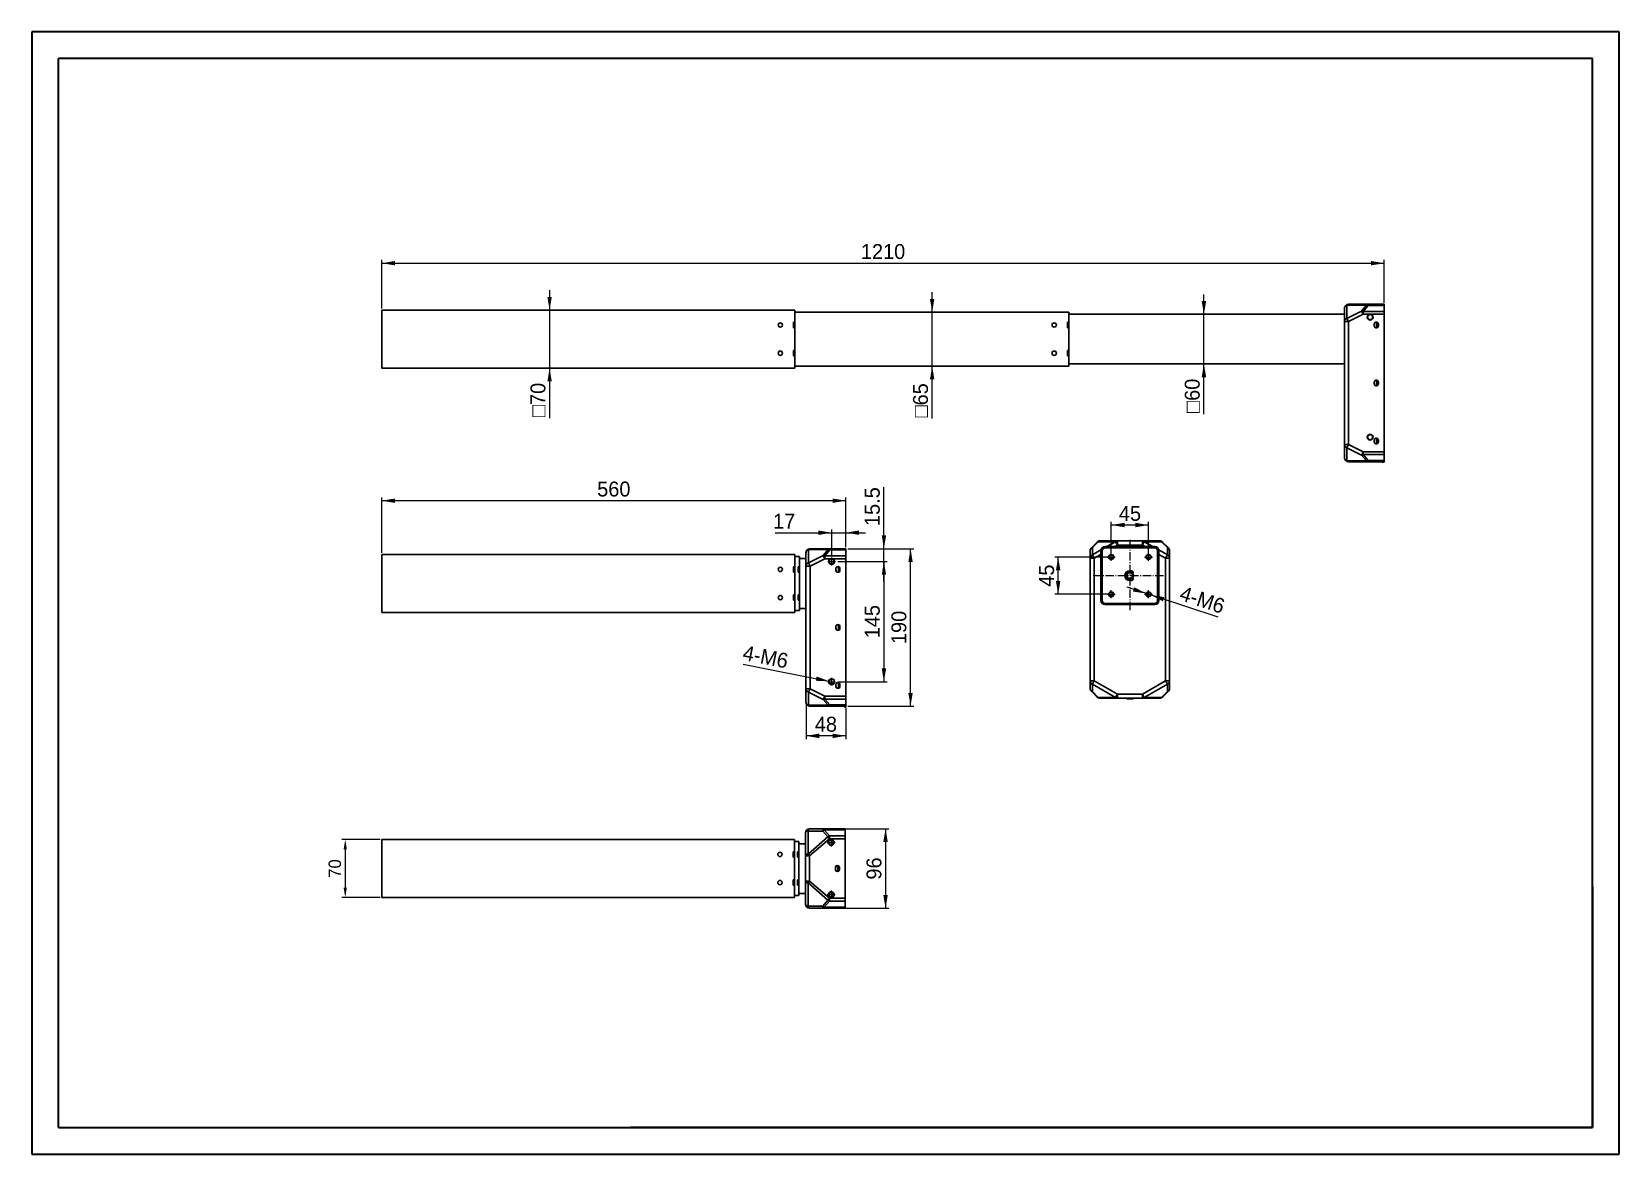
# Model space of a CAD drawing. Header units: millimetres. Extents: x 0 to 1916, y 0 to 1355.
import ezdxf

# ---------------------------------------------------------------- set-up
doc = ezdxf.new("R2010")
doc.units = ezdxf.units.MM
doc.linetypes.add('CENTER2', pattern=[7.5, 5, -1, 0.5, -1])
doc.layers.get('0').update_dxf_attribs({"lineweight": 18})
for name, color, linetype, lineweight in [('CAXA0', 7, 'Continuous', 70), ('CAXA3', 7, 'Continuous', 18), ('輪廓線', 7, 'Continuous', 20)]:
    doc.layers.add(name, color=color, linetype=linetype, lineweight=lineweight)
doc.dimstyles.new('ISO-25', dxfattribs={"dimtxt": 6, "dimasz": 6, "dimexe": 0.5, "dimexo": 0.625, "dimgap": 1.2, "dimtad": 1, "dimdsep": 46, "dimtxsty": 'Standard', "dimcen": 2.5, "dimdle": 12, "dimclrd": 3, "dimclre": 3, "dimclrt": 3, "dimadec": 0, "dimazin": 0, "dimtfac": 1, "dimtmove": 0, "dimatfit": 3, "dimfxl": 0, "dimarcsym": 0})

msp = doc.modelspace()

# ---------------------------------------------------------------- blocks, each defined once
blk = doc.blocks.new('*X4')
at = {"layer": '輪廓線', "linetype": 'Continuous', "lineweight": 15}
for points in [[(1414.9, 1013.9), (1412.2, 1029.9), (1417.6, 1029.9)], [(1414.9, 953.9), (1412.2, 937.9), (1417.6, 937.9)]]:
    blk.add_hatch(color=0, dxfattribs=at).paths.add_polyline_path(points, flags=0)
at = {"layer": '輪廓線', "color": 0, "linetype": 'Continuous', "lineweight": 15}
for p, q in [((1414.9, 893.4), (1414.9, 1037.9)), ((1394, 1013.9), (1418.9, 1013.9))]:
    blk.add_line(p, q, dxfattribs=at)
at = {"layer": '輪廓線', "color": 0, "lineweight": 15, "insert": (1400.9, 915.5), "char_height": 18, "width": 88.3, "attachment_point": 5, "rotation": 90}
blk.add_mtext('{\\Fgdt,gbcbig.shx;o}60', dxfattribs=at)
blk = doc.blocks.new('*X5')
at = {"layer": '輪廓線', "linetype": 'Continuous', "lineweight": 15}
for points in [[(1086.9, 1016.4), (1084.2, 1032.4), (1089.5, 1032.4)], [(1086.9, 951.4), (1084.2, 935.4), (1089.5, 935.4)]]:
    blk.add_hatch(color=0, dxfattribs=at).paths.add_polyline_path(points, flags=0)
at = {"layer": '輪廓線', "color": 0, "linetype": 'Continuous', "lineweight": 15}
for p, q in [((1086.9, 888), (1086.9, 1040.4)), ((1073, 1016.4), (1090.9, 1016.4)), ((1075, 951.4), (1090.9, 951.4))]:
    blk.add_line(p, q, dxfattribs=at)
at = {"layer": '輪廓線', "color": 0, "lineweight": 15, "insert": (1072.9, 910), "char_height": 18, "width": 87.697, "attachment_point": 5, "rotation": 90}
blk.add_mtext('{\\Fgdt,gbcbig.shx;o}65', dxfattribs=at)
blk = doc.blocks.new('*X6')
at = {"layer": '輪廓線', "linetype": 'Continuous', "lineweight": 15}
for points in [[(1239, 720.9), (1236.3, 704.9), (1241.6, 704.9)], [(1239, 675.9), (1236.3, 691.9), (1241.6, 691.9)]]:
    blk.add_hatch(color=0, dxfattribs=at).paths.add_polyline_path(points, flags=0)
at = {"layer": '輪廓線', "color": 0, "linetype": 'Continuous', "lineweight": 15}
for p, q in [((1301.1, 720.9), (1235, 720.9)), ((1239, 675.9), (1239, 720.9)), ((1301.1, 675.9), (1235, 675.9))]:
    blk.add_line(p, q, dxfattribs=at)
at = {"layer": '輪廓線', "color": 0, "lineweight": 15, "insert": (1225.1, 698.4), "char_height": 18, "width": 46.458, "attachment_point": 5, "rotation": 90}
blk.add_mtext('45', dxfattribs=at)
blk = doc.blocks.new('*X7')
at = {"layer": '輪廓線', "linetype": 'Continuous', "lineweight": 15}
for points in [[(1303.1, 759.5), (1319.1, 756.8), (1319.1, 762.2)], [(1348.1, 759.5), (1332.1, 756.8), (1332.1, 762.2)]]:
    blk.add_hatch(color=0, dxfattribs=at).paths.add_polyline_path(points, flags=0)
at = {"layer": '輪廓線', "color": 0, "linetype": 'Continuous', "lineweight": 15}
for p, q in [((1303.1, 722.9), (1303.1, 763.5)), ((1348.1, 759.5), (1303.1, 759.5)), ((1348.1, 722.9), (1348.1, 763.5))]:
    blk.add_line(p, q, dxfattribs=at)
at = {"layer": '輪廓線', "color": 0, "lineweight": 15, "insert": (1325.6, 773.4), "char_height": 18, "width": 46.458, "attachment_point": 5}
blk.add_mtext('45', dxfattribs=at)
blk = doc.blocks.new('*X8')
at = {"layer": '輪廓線', "linetype": 'Continuous', "lineweight": 15}
for points in [[(1345.2, 676.8), (1329.2, 679.3), (1330.9, 684.4)], [(1350.9, 675), (1365.3, 667.4), (1367, 672.5)]]:
    blk.add_hatch(color=0, dxfattribs=at).paths.add_polyline_path(points, flags=0)
at = {"layer": '輪廓線', "color": 0, "linetype": 'Continuous', "lineweight": 15}
blk.add_line((1432.1, 648.2), (1322.4, 684.3), dxfattribs=at)
at = {"layer": '輪廓線', "color": 0, "lineweight": 15, "insert": (1413, 669.2), "char_height": 18, "width": 98.547, "attachment_point": 5, "rotation": 341.7893}
blk.add_mtext('4-M6', dxfattribs=at)
blk = doc.blocks.new('*X9')
at = {"layer": '輪廓線', "linetype": 'Continuous', "lineweight": 15}
for points in [[(1030.6, 392.9), (1033.3, 376.9), (1027.9, 376.9)], [(1030.6, 296.9), (1033.3, 312.9), (1027.9, 312.9)]]:
    blk.add_hatch(color=0, dxfattribs=at).paths.add_polyline_path(points, flags=0)
at = {"layer": '輪廓線', "color": 0, "linetype": 'Continuous', "lineweight": 15}
for p, q in [((982, 392.9), (1034.6, 392.9)), ((1030.6, 392.9), (1030.6, 296.9)), ((982, 296.9), (1034.6, 296.9))]:
    blk.add_line(p, q, dxfattribs=at)
at = {"layer": '輪廓線', "color": 0, "lineweight": 15, "insert": (1016.7, 344.9), "char_height": 18, "width": 46.659, "attachment_point": 5, "rotation": 90}
blk.add_mtext('96', dxfattribs=at)
blk = doc.blocks.new('*X10')
at = {"layer": '輪廓線', "linetype": 'Continuous', "lineweight": 15}
for points in [[(1060.8, 730.9), (1058.1, 714.9), (1063.4, 714.9)], [(1060.8, 540.9), (1058.1, 556.9), (1063.4, 556.9)]]:
    blk.add_hatch(color=0, dxfattribs=at).paths.add_polyline_path(points, flags=0)
at = {"layer": '輪廓線', "color": 0, "linetype": 'Continuous', "lineweight": 15}
for p, q in [((985.1, 730.9), (1064.8, 730.9)), ((1060.8, 540.9), (1060.8, 730.9)), ((985.1, 540.9), (1064.8, 540.9))]:
    blk.add_line(p, q, dxfattribs=at)
at = {"layer": '輪廓線', "color": 0, "lineweight": 15, "insert": (1046.8, 635.9), "char_height": 18, "width": 68.782, "attachment_point": 5, "rotation": 90}
blk.add_mtext('190', dxfattribs=at)
blk = doc.blocks.new('*X11')
at = {"layer": '輪廓線', "linetype": 'Continuous', "lineweight": 15}
for points in [[(422.6, 788.9), (438.6, 786.2), (438.6, 791.5)], [(982.6, 788.9), (966.6, 786.2), (966.6, 791.5)]]:
    blk.add_hatch(color=0, dxfattribs=at).paths.add_polyline_path(points, flags=0)
at = {"layer": '輪廓線', "color": 0, "linetype": 'Continuous', "lineweight": 15}
for p, q in [((422.6, 725.9), (422.6, 792.9)), ((982.6, 788.9), (422.6, 788.9)), ((982.6, 732.9), (982.6, 792.9))]:
    blk.add_line(p, q, dxfattribs=at)
at = {"layer": '輪廓線', "color": 0, "lineweight": 15, "insert": (702.6, 802.8), "char_height": 18, "width": 71.598, "attachment_point": 5}
blk.add_mtext('560', dxfattribs=at)
blk = doc.blocks.new('*X12')
at = {"layer": '輪廓線', "linetype": 'Continuous', "lineweight": 15}
for points in [[(1028.6, 715.4), (1031.3, 699.4), (1026, 699.4)], [(1028.6, 570.4), (1031.3, 586.4), (1026, 586.4)]]:
    blk.add_hatch(color=0, dxfattribs=at).paths.add_polyline_path(points, flags=0)
at = {"layer": '輪廓線', "color": 0, "linetype": 'Continuous', "lineweight": 15}
for p, q in [((972.9, 715.4), (1032.6, 715.4)), ((1028.6, 715.4), (1028.6, 570.4)), ((972.9, 570.4), (1032.6, 570.4))]:
    blk.add_line(p, q, dxfattribs=at)
at = {"layer": '輪廓線', "color": 0, "lineweight": 15, "insert": (1014.7, 642.9), "char_height": 18, "width": 68.179, "attachment_point": 5, "rotation": 90}
blk.add_mtext('145', dxfattribs=at)
blk = doc.blocks.new('*X13')
at = {"layer": '輪廓線', "linetype": 'Continuous', "lineweight": 15}
for points in [[(965.6, 750.2), (949.6, 752.9), (949.6, 747.6)], [(982.6, 750.2), (998.6, 752.9), (998.6, 747.6)]]:
    blk.add_hatch(color=0, dxfattribs=at).paths.add_polyline_path(points, flags=0)
at = {"layer": '輪廓線', "color": 0, "linetype": 'Continuous', "lineweight": 15}
for p, q in [((897.5, 750.2), (1006.6, 750.2)), ((965.6, 722.2), (965.6, 754.2)), ((982.6, 732.9), (982.6, 754.2))]:
    blk.add_line(p, q, dxfattribs=at)
at = {"layer": '輪廓線', "color": 0, "lineweight": 15, "insert": (908.2, 764.2), "char_height": 18, "width": 42.637, "attachment_point": 5}
blk.add_mtext('17', dxfattribs=at)
blk = doc.blocks.new('*X14')
at = {"layer": '輪廓線', "linetype": 'Continuous', "lineweight": 15}
for points in [[(1028.6, 730.9), (1026, 746.9), (1031.3, 746.9)], [(1028.6, 715.4), (1026, 699.4), (1031.3, 699.4)]]:
    blk.add_hatch(color=0, dxfattribs=at).paths.add_polyline_path(points, flags=0)
at = {"layer": '輪廓線', "color": 0, "linetype": 'Continuous', "lineweight": 15}
blk.add_line((1028.6, 691.4), (1028.6, 805.2), dxfattribs=at)
at = {"layer": '輪廓線', "color": 0, "lineweight": 15, "insert": (1014.7, 781.7), "char_height": 18, "width": 93.922, "attachment_point": 5, "rotation": 90}
blk.add_mtext('15.5', dxfattribs=at)
blk = doc.blocks.new('*X15')
at = {"layer": '輪廓線', "linetype": 'Continuous', "lineweight": 15}
blk.add_hatch(color=0, dxfattribs=at).paths.add_polyline_path([(962.6, 571), (947.4, 576.7), (946.4, 571.5)], flags=0)
at = {"layer": '輪廓線', "color": 0, "linetype": 'Continuous', "lineweight": 15}
blk.add_line((858.9, 591.4), (965.6, 570.4), dxfattribs=at)
at = {"layer": '輪廓線', "color": 0, "linetype": 'Continuous', "lineweight": 15, "insert": (885.8, 600.3), "char_height": 18, "width": 98.547, "attachment_point": 5, "rotation": 348.8526}
blk.add_mtext('4-M6', dxfattribs=at)
blk = doc.blocks.new('*X16')
at = {"layer": '輪廓線', "linetype": 'Continuous', "lineweight": 15}
for points in [[(422.6, 1075.5), (438.6, 1078.2), (438.6, 1072.9)], [(1632.6, 1075.5), (1616.6, 1078.2), (1616.6, 1072.9)]]:
    blk.add_hatch(color=0, dxfattribs=at).paths.add_polyline_path(points, flags=0)
at = {"layer": '輪廓線', "color": 0, "linetype": 'Continuous', "lineweight": 15}
for p, q in [((422.6, 1020.9), (422.6, 1079.5)), ((422.6, 1075.5), (1632.6, 1075.5)), ((1632.6, 1027.9), (1632.6, 1079.5))]:
    blk.add_line(p, q, dxfattribs=at)
at = {"layer": '輪廓線', "color": 0, "lineweight": 15, "insert": (1027.6, 1089.5), "char_height": 18, "width": 94.525, "attachment_point": 5}
blk.add_mtext('1210', dxfattribs=at)
blk = doc.blocks.new('*X17')
at = {"layer": '輪廓線', "linetype": 'Continuous', "lineweight": 15}
for points in [[(934.6, 505), (950.6, 502.3), (950.6, 507.7)], [(982.6, 505), (966.6, 502.3), (966.6, 507.7)]]:
    blk.add_hatch(color=0, dxfattribs=at).paths.add_polyline_path(points, flags=0)
at = {"layer": '輪廓線', "color": 0, "linetype": 'Continuous', "lineweight": 15}
for p, q in [((934.6, 543.9), (934.6, 501)), ((982.6, 538.9), (982.6, 501)), ((982.6, 505), (934.6, 505))]:
    blk.add_line(p, q, dxfattribs=at)
at = {"layer": '輪廓線', "color": 0, "lineweight": 15, "insert": (958.6, 518.9), "char_height": 18, "width": 46.659, "attachment_point": 5}
blk.add_mtext('48', dxfattribs=at)
blk = doc.blocks.new('*X18')
at = {"layer": '輪廓線', "linetype": 'Continuous', "lineweight": 15}
for points in [[(625.1, 1018.9), (627.7, 1034.9), (622.4, 1034.9)], [(625.1, 948.9), (627.7, 932.9), (622.4, 932.9)]]:
    blk.add_hatch(color=0, dxfattribs=at).paths.add_polyline_path(points, flags=0)
at = {"layer": '輪廓線', "color": 0, "linetype": 'Continuous', "lineweight": 15}
for p, q in [((625.1, 1042.9), (625.1, 888.4)), ((611.4, 1018.9), (629.1, 1018.9)), ((616.9, 948.9), (629.1, 948.9))]:
    blk.add_line(p, q, dxfattribs=at)
at = {"layer": '輪廓線', "color": 0, "lineweight": 15, "insert": (611.1, 910.5), "char_height": 18, "width": 88.3, "attachment_point": 5, "rotation": 90}
blk.add_mtext('{\\Fgdt,gbcbig.shx;o}70', dxfattribs=at)
blk = doc.blocks.new('*X19')
at = {"layer": '輪廓線'}
for points in [[(376.4, 367.9), (380.4, 367.9), (378.4, 379.9)], [(376.4, 321.9), (380.4, 321.9), (378.4, 309.9)]]:
    blk.add_hatch(color=0, dxfattribs=at).paths.add_polyline_path(points, flags=0)
at = {"layer": '輪廓線', "color": 0, "lineweight": -2}
for p, q in [((420.6, 379.9), (374.4, 379.9)), ((378.4, 367.9), (378.4, 321.9)), ((420.6, 309.9), (374.4, 309.9))]:
    blk.add_line(p, q, dxfattribs=at)
at = {"layer": '輪廓線', "color": 0, "lineweight": 18, "insert": (365.9, 344.9), "char_height": 15, "width": 38.045, "attachment_point": 5, "rotation": 90}
blk.add_mtext('70', dxfattribs=at)

# ---------------------------------------------------------------- dimensions: what is measured, and where the dimension line sits
at = {"layer": '輪廓線', "lineweight": 15}
for base, p1, p2, picture, middle in [((1632.554, 1075.531), (422.554, 1018.929), (1632.554, 1025.929), '*X16', (1027.554, 1089.48)), ((982.554, 750.228), (965.554, 720.213), (982.554, 730.913), '*X13', (908.176, 764.178)), ((1303.074, 759.494), (1348.074, 720.891), (1303.074, 720.891), '*X7', (1325.574, 773.393))]:
    dim = msp.add_linear_dim(base=base, p1=p1, p2=p2, dimstyle='ISO-25', override={"dimtxt": 18, "dimasz": 16, "dimexe": 4, "dimexo": 2, "dimgap": 5, "dimsah": 1, "dimdle": 24, "dimclrd": 0, "dimclre": 0, "dimclrt": 0, "dimtolj": 1, "dimtzin": 8}, dxfattribs=at)
    dim.commit()
    dim.dimension.update_dxf_attribs({"geometry": picture, "text_midpoint": middle, "dimtype": 160})
for base, p1, p2, angle, picture, middle in [((625.082, 948.929), (609.389, 1018.929), (614.945, 948.929), 270, '*X18', (611.082, 910.5)), ((1086.855, 1016.429), (1073.012, 951.429), (1071.013, 1016.429), 90, '*X5', (1072.855, 909.951)), ((1414.914, 1013.929), (1414.914, 953.929), (1391.955, 1013.929), 90, '*X4', (1400.914, 915.5))]:
    dim = msp.add_linear_dim(base=base, p1=p1, p2=p2, angle=angle, text='{\\Fgdt,gbcbig.shx;o}<>', dimstyle='ISO-25', override={"dimtxt": 18, "dimasz": 16, "dimexe": 4, "dimexo": 2, "dimgap": 5, "dimsah": 1, "dimdle": 24, "dimclrd": 0, "dimclre": 0, "dimclrt": 0, "dimtolj": 1}, dxfattribs=at)
    dim.commit()
    dim.dimension.update_dxf_attribs({"geometry": picture, "text_midpoint": middle, "dimtype": 160})
for base, p1, p2, angle, picture, middle in [((1028.626, 730.913), (1028.626, 715.413), (1028.626, 730.913), 90, '*X14', (1014.677, 781.699)), ((1028.626, 570.413), (970.89, 715.413), (970.89, 570.413), 270, '*X12', (1014.677, 642.913))]:
    dim = msp.add_linear_dim(base=base, p1=p1, p2=p2, angle=angle, dimstyle='ISO-25', override={"dimtxt": 18, "dimasz": 16, "dimexe": 4, "dimexo": 2, "dimgap": 5, "dimsah": 1, "dimdle": 24, "dimclrd": 0, "dimclre": 0, "dimclrt": 0, "dimtolj": 1, "dimtzin": 8}, dxfattribs=at)
    dim.commit()
    dim.dimension.update_dxf_attribs({"geometry": picture, "text_midpoint": middle})
dim = msp.add_linear_dim(base=(422.554, 788.882), p1=(982.554, 730.913), p2=(422.554, 723.913), text='560', dimstyle='ISO-25', override={"dimtxt": 18, "dimasz": 16, "dimexe": 4, "dimexo": 2, "dimgap": 5, "dimsah": 1, "dimdle": 24, "dimclrd": 0, "dimclre": 0, "dimclrt": 0, "dimtolj": 1}, dxfattribs=at)
dim.commit()
dim.dimension.update_dxf_attribs({"geometry": '*X11', "text_midpoint": (702.554, 802.782), "dimtype": 160})
for base, p1, p2, angle, picture, middle in [((1060.779, 730.913), (983.104, 540.913), (983.104, 730.913), 90, '*X10', (1046.829, 635.913)), ((1238.965, 720.891), (1303.074, 675.891), (1303.074, 720.891), 90, '*X6', (1225.066, 698.391)), ((1030.61, 296.866), (980.004, 392.866), (980.004, 296.866), 270, '*X9', (1016.71, 344.866))]:
    dim = msp.add_linear_dim(base=base, p1=p1, p2=p2, angle=angle, dimstyle='ISO-25', override={"dimtxt": 18, "dimasz": 16, "dimexe": 4, "dimexo": 2, "dimgap": 5, "dimsah": 1, "dimdle": 24, "dimclrd": 0, "dimclre": 0, "dimclrt": 0, "dimtolj": 1, "dimtzin": 8}, dxfattribs=at)
    dim.commit()
    dim.dimension.update_dxf_attribs({"geometry": picture, "text_midpoint": middle, "dimtype": 160})
dim = msp.add_diameter_dim_2p(p1=(1345.224, 676.828), p2=(1350.924, 674.953), text='4-M6', dimstyle='ISO-25', override={"dimtxt": 18, "dimasz": 16, "dimexe": 4, "dimexo": 2, "dimgap": 5, "dimpost": '%%C<>', "dimsah": 1, "dimdle": 24, "dimclrd": 0, "dimclre": 0, "dimclrt": 0, "dimtolj": 1}, dxfattribs=at)
dim.commit()
dim.dimension.update_dxf_attribs({"geometry": '*X8', "text_midpoint": (1408.691, 655.948), "dimtype": 163})
dim = msp.add_radius_dim(center=(965.554, 570.413), mpoint=(962.611, 570.993), text='4-M6', dimstyle='ISO-25', override={"dimtxt": 18, "dimasz": 16, "dimexe": 4, "dimexo": 2, "dimgap": 5, "dimpost": 'R<>', "dimsah": 1, "dimdle": 24, "dimclrd": 0, "dimclre": 0, "dimclrt": 0, "dimtolj": 1}, dxfattribs=at)
dim.commit()
dim.dimension.update_dxf_attribs({"geometry": '*X15', "text_midpoint": (883.107, 586.66), "dimtype": 164})
dim = msp.add_linear_dim(base=(934.554, 505.012), p1=(982.554, 540.913), p2=(934.554, 545.913), dimstyle='ISO-25', override={"dimtxt": 18, "dimasz": 16, "dimexe": 4, "dimexo": 2, "dimgap": 5, "dimsah": 1, "dimdle": 24, "dimclrd": 0, "dimclre": 0, "dimclrt": 0, "dimtolj": 1, "dimtzin": 8}, dxfattribs=at)
dim.commit()
dim.dimension.update_dxf_attribs({"geometry": '*X17', "text_midpoint": (958.554, 518.912)})
at = {"layer": '輪廓線', "lineweight": 18}
dim = msp.add_linear_dim(base=(378.411, 309.866), p1=(422.554, 379.866), p2=(422.554, 309.866), angle=270, dimstyle='ISO-25', override={"dimtxt": 15, "dimasz": 12, "dimexe": 4, "dimexo": 2, "dimgap": 5, "dimsah": 1, "dimdle": 24, "dimclrd": 0, "dimclre": 0, "dimclrt": 0, "dimtolj": 1, "dimtzin": 8}, dxfattribs=at)
dim.commit()
dim.dimension.update_dxf_attribs({"geometry": '*X19', "text_midpoint": (365.911, 344.866)})

# ---------------------------------------------------------------- linework, layer by layer
at = {"linetype": 'Continuous', "lineweight": 30}
for p, q in [((422.554, 1018.929), (422.554, 948.929)), ((921.104, 1018.929), (422.554, 1018.929)), ((921.104, 1013.929), (921.104, 1018.929)), ((1251.654, 1016.429), (921.104, 1016.429)), ((1251.654, 1011.429), (1251.654, 1016.429)), ((1584.554, 1020.929), (1584.554, 840.929)), ((1584.554, 1020.929), (1584.554, 840.929)), ((1611.324, 1024.911), (1587.563, 1024.911)), ((1611.324, 1024.911), (1587.563, 1024.911)), ((1587.563, 1024.911), (1587.563, 1008.99)), ((1587.563, 1024.911), (1587.563, 1008.99)), ((1587.563, 1008.99), (1605.263, 1017.84)), ((1587.563, 1008.99), (1605.263, 1017.84)), ((1632.554, 1025.929), (1589.554, 1025.929)), ((1632.554, 1025.929), (1589.554, 1025.929)), ((1605.263, 1017.84), (1611.324, 1024.911)), ((1605.263, 1017.84), (1611.324, 1024.911)), ((1607.254, 1013.858), (1605.263, 1017.84)), ((1607.254, 1013.858), (1605.263, 1017.84)), ((1607.254, 1017.393), (1613.315, 1024.464)), ((1607.254, 1017.393), (1613.315, 1024.464)), ((1607.254, 1017.393), (1632.554, 1017.393)), ((1607.254, 1017.393), (1632.554, 1017.393)), ((1607.254, 1013.858), (1607.254, 1017.393)), ((1607.254, 1013.858), (1607.254, 1017.393)), ((1613.315, 1024.464), (1613.315, 1025.929)), ((1613.315, 1024.464), (1613.315, 1025.929)), ((1632.554, 1024.464), (1613.315, 1024.464)), ((1632.554, 1024.464), (1613.315, 1024.464)), ((1632.554, 1025.929), (1632.554, 835.929)), ((1632.554, 1025.929), (1632.554, 835.179)), ((919.504, 1004.179), (919.504, 997.679)), ((921.104, 1004.179), (919.504, 1004.179)), ((921.104, 997.679), (919.504, 997.679)), ((921.104, 1004.179), (921.104, 1013.929)), ((921.104, 963.679), (921.104, 1004.179)), ((1251.654, 1004.179), (1250.054, 1004.179)), ((1250.054, 1004.179), (1250.054, 997.679)), ((1251.654, 997.679), (1250.054, 997.679)), ((1584.554, 1013.929), (1251.654, 1013.929)), ((1251.654, 1004.179), (1251.654, 1011.429)), ((1251.654, 963.679), (1251.654, 1004.179)), ((1584.554, 1005.008), (1589.554, 1005.008)), ((1584.554, 1005.008), (1589.554, 1005.008)), ((1589.554, 1005.008), (1587.563, 1008.99)), ((1589.554, 1005.008), (1587.563, 1008.99)), ((1589.554, 1005.008), (1607.254, 1013.858)), ((1589.554, 1005.008), (1607.254, 1013.858)), ((1589.554, 856.85), (1589.554, 1005.008)), ((1589.554, 856.85), (1589.554, 1005.008)), ((1607.254, 1013.858), (1614.853, 1013.858)), ((1607.254, 1013.858), (1614.853, 1013.858)), ((1614.853, 1013.858), (1614.953, 1013.368)), ((1614.853, 1013.858), (1614.953, 1013.368)), ((1616.256, 1013.858), (1616.156, 1013.368)), ((1616.256, 1013.858), (1616.156, 1013.368)), ((1616.256, 1013.858), (1632.554, 1013.858)), ((1616.256, 1013.858), (1632.554, 1013.858)), ((1620.554, 1001.929), (1620.554, 999.929)), ((1620.554, 1001.929), (1620.554, 999.929)), ((1620.704, 999.929), (1620.704, 1001.929)), ((1623.704, 997.67), (1623.704, 1004.187)), ((1625.404, 999.929), (1625.404, 1001.929)), ((1625.554, 999.929), (1625.554, 1001.929)), ((1625.554, 999.929), (1625.554, 1001.929)), ((919.504, 970.179), (919.504, 963.679)), ((921.104, 970.179), (919.504, 970.179)), ((921.104, 963.679), (919.504, 963.679)), ((921.104, 953.929), (921.104, 963.679)), ((1251.654, 970.179), (1250.054, 970.179)), ((1250.054, 970.179), (1250.054, 963.679)), ((1251.654, 963.679), (1250.054, 963.679)), ((1251.654, 956.429), (1251.654, 963.679)), ((921.104, 948.929), (422.554, 948.929)), ((921.104, 948.929), (921.104, 953.929)), ((1251.654, 951.429), (921.104, 951.429)), ((1251.654, 951.429), (1251.654, 956.429)), ((1584.554, 953.929), (1251.654, 953.929)), ((1620.554, 931.929), (1620.554, 929.929)), ((1620.554, 931.929), (1620.554, 929.929)), ((1620.704, 929.929), (1620.704, 931.929)), ((1623.704, 927.67), (1623.704, 934.187)), ((1625.404, 929.929), (1625.404, 931.929)), ((1625.554, 929.929), (1625.554, 931.929)), ((1625.554, 929.929), (1625.554, 931.929)), ((1623.704, 857.67), (1623.704, 864.187)), ((1584.554, 856.85), (1589.554, 856.85)), ((1584.554, 856.85), (1589.554, 856.85)), ((1589.554, 856.85), (1587.563, 852.867)), ((1589.554, 856.85), (1587.563, 852.867)), ((1587.563, 852.867), (1605.263, 844.018)), ((1587.563, 852.867), (1605.263, 844.018)), ((1587.563, 836.947), (1587.563, 852.867)), ((1587.563, 836.947), (1587.563, 852.867)), ((1589.554, 856.85), (1607.254, 848)), ((1589.554, 856.85), (1607.254, 848)), ((1607.254, 848), (1605.263, 844.018)), ((1607.254, 848), (1605.263, 844.018)), ((1605.263, 844.018), (1611.324, 836.947)), ((1605.263, 844.018), (1611.324, 836.947)), ((1607.254, 848), (1632.554, 848)), ((1607.254, 848), (1632.554, 848)), ((1607.254, 848), (1607.254, 844.464)), ((1607.254, 848), (1607.254, 844.464)), ((1607.254, 844.464), (1632.554, 844.464)), ((1607.254, 844.464), (1632.554, 844.464)), ((1607.254, 844.464), (1613.315, 837.393)), ((1607.254, 844.464), (1613.315, 837.393)), ((1620.554, 861.929), (1620.554, 859.929)), ((1620.554, 861.929), (1620.554, 859.929)), ((1620.704, 859.929), (1620.704, 861.929)), ((1625.404, 859.929), (1625.404, 861.929)), ((1625.554, 859.929), (1625.554, 861.929)), ((1625.554, 859.929), (1625.554, 861.929)), ((1611.324, 836.947), (1587.563, 836.947)), ((1611.324, 836.947), (1587.563, 836.947)), ((1632.554, 835.929), (1589.554, 835.929)), ((1632.554, 835.929), (1589.554, 835.929)), ((1632.554, 837.393), (1613.315, 837.393)), ((1632.554, 837.393), (1613.315, 837.393)), ((1613.315, 837.393), (1613.315, 835.929)), ((1613.315, 837.393), (1613.315, 835.929)), ((1630.554, 835.929), (1630.554, 835.179)), ((1630.554, 835.179), (1632.554, 835.179)), ((961.324, 729.895), (937.563, 729.895)), ((961.324, 729.895), (937.563, 729.895)), ((937.563, 729.895), (937.563, 713.974)), ((937.563, 729.895), (937.563, 713.974)), ((982.554, 730.913), (939.554, 730.913)), ((982.554, 730.913), (939.554, 730.913)), ((955.263, 722.824), (961.324, 729.895)), ((955.263, 722.824), (961.324, 729.895)), ((957.254, 722.378), (963.315, 729.449)), ((957.254, 722.378), (963.315, 729.449)), ((963.315, 729.449), (963.315, 730.913)), ((963.315, 729.449), (963.315, 730.913)), ((982.554, 729.449), (963.315, 729.449)), ((982.554, 729.449), (963.315, 729.449)), ((982.554, 730.913), (982.554, 540.913)), ((982.554, 730.913), (982.554, 540.163)), ((1277.551, 728.32), (1277.551, 562.462)), ((1277.551, 728.32), (1277.551, 562.462)), ((1286.086, 738.926), (1279.015, 731.855)), ((1286.086, 738.926), (1279.015, 731.855)), ((1287.346, 739.373), (1280.275, 732.302)), ((1287.346, 739.373), (1280.275, 732.302)), ((1280.275, 732.302), (1280.275, 723.452)), ((1280.275, 732.302), (1280.275, 723.452)), ((1280.275, 723.452), (1290.654, 729.382)), ((1280.275, 723.452), (1290.654, 729.382)), ((1308.137, 739.373), (1287.346, 739.373)), ((1308.137, 739.373), (1287.346, 739.373)), ((1289.622, 740.391), (1361.48, 740.391)), ((1289.622, 740.391), (1361.48, 740.391)), ((1290.551, 728.391), (1290.551, 668.391)), ((1292.051, 728.391), (1292.051, 668.391)), ((1355.551, 733.391), (1295.551, 733.391)), ((1355.551, 731.891), (1295.551, 731.891)), ((1297.668, 733.391), (1308.137, 739.373)), ((1297.668, 733.391), (1308.137, 739.373)), ((1306.912, 733.391), (1310.412, 735.391)), ((1306.912, 733.391), (1310.412, 735.391)), ((1310.412, 735.391), (1308.137, 739.373)), ((1310.412, 735.391), (1308.137, 739.373)), ((1310.412, 735.391), (1310.412, 740.391)), ((1310.412, 735.391), (1310.412, 740.391)), ((1310.412, 735.391), (1340.689, 735.391)), ((1310.412, 735.391), (1340.689, 735.391)), ((1340.689, 740.391), (1340.689, 735.391)), ((1340.689, 740.391), (1340.689, 735.391)), ((1340.689, 735.391), (1342.965, 739.373)), ((1340.689, 735.391), (1342.965, 739.373)), ((1340.689, 735.391), (1344.189, 733.391)), ((1340.689, 735.391), (1344.189, 733.391)), ((1363.755, 739.373), (1342.965, 739.373)), ((1363.755, 739.373), (1342.965, 739.373)), ((1342.965, 739.373), (1353.434, 733.391)), ((1342.965, 739.373), (1353.434, 733.391)), ((1359.051, 668.391), (1359.051, 728.391)), ((1360.448, 729.382), (1370.826, 723.452)), ((1360.448, 729.382), (1370.826, 723.452)), ((1360.551, 668.391), (1360.551, 728.391)), ((1370.826, 732.302), (1363.755, 739.373)), ((1370.826, 732.302), (1363.755, 739.373)), ((1372.086, 731.855), (1365.015, 738.926)), ((1372.086, 731.855), (1365.015, 738.926)), ((1370.826, 723.452), (1370.826, 732.302)), ((1370.826, 723.452), (1370.826, 732.302)), ((1373.551, 728.32), (1373.551, 562.462)), ((1373.551, 728.32), (1373.551, 562.462)), ((422.554, 723.913), (422.554, 653.913)), ((921.104, 723.913), (422.554, 723.913)), ((921.104, 709.163), (919.504, 709.163)), ((919.504, 709.163), (919.504, 702.663)), ((921.104, 718.913), (921.104, 723.913)), ((926.654, 721.413), (921.104, 721.413)), ((921.104, 709.163), (921.104, 718.913)), ((921.104, 668.663), (921.104, 709.163)), ((926.654, 709.163), (925.054, 709.163)), ((925.054, 709.163), (925.054, 702.663)), ((926.654, 716.413), (926.654, 721.413)), ((934.554, 718.913), (926.654, 718.913)), ((926.654, 709.163), (926.654, 716.413)), ((926.654, 668.663), (926.654, 709.163)), ((934.554, 725.913), (934.554, 545.913)), ((934.554, 725.913), (934.554, 545.913)), ((934.554, 709.992), (939.554, 709.992)), ((934.554, 709.992), (939.554, 709.992)), ((937.563, 713.974), (955.263, 722.824)), ((937.563, 713.974), (955.263, 722.824)), ((939.554, 709.992), (937.563, 713.974)), ((939.554, 709.992), (937.563, 713.974)), ((939.554, 709.992), (957.254, 718.842)), ((939.554, 709.992), (957.254, 718.842)), ((939.554, 561.834), (939.554, 709.992)), ((939.554, 561.834), (939.554, 709.992)), ((957.254, 718.842), (955.263, 722.824)), ((957.254, 718.842), (955.263, 722.824)), ((957.254, 722.378), (982.554, 722.378)), ((957.254, 722.378), (982.554, 722.378)), ((957.254, 718.842), (957.254, 722.378)), ((957.254, 718.842), (957.254, 722.378)), ((957.254, 718.842), (964.853, 718.842)), ((957.254, 718.842), (964.853, 718.842)), ((964.853, 718.842), (964.953, 718.352)), ((964.853, 718.842), (964.953, 718.352)), ((966.256, 718.842), (966.156, 718.352)), ((966.256, 718.842), (966.156, 718.352)), ((966.256, 718.842), (982.554, 718.842)), ((966.256, 718.842), (982.554, 718.842)), ((973.704, 702.655), (973.704, 709.171)), ((1277.551, 719.47), (1282.551, 719.47)), ((1277.551, 719.47), (1282.551, 719.47)), ((1282.551, 719.47), (1280.275, 723.452)), ((1282.551, 719.47), (1280.275, 723.452)), ((1282.551, 719.47), (1290.551, 724.041)), ((1282.551, 719.47), (1290.551, 724.041)), ((1282.551, 571.312), (1282.551, 719.47)), ((1282.551, 571.312), (1282.551, 719.47)), ((1360.551, 724.041), (1368.551, 719.47)), ((1360.551, 724.041), (1368.551, 719.47)), ((1368.551, 719.47), (1370.826, 723.452)), ((1368.551, 719.47), (1370.826, 723.452)), ((1368.551, 719.47), (1373.551, 719.47)), ((1368.551, 719.47), (1373.551, 719.47)), ((1368.551, 719.47), (1368.551, 571.312)), ((1368.551, 719.47), (1368.551, 571.312)), ((921.104, 702.663), (919.504, 702.663)), ((926.654, 702.663), (925.054, 702.663)), ((970.554, 706.913), (970.554, 704.913)), ((970.554, 706.913), (970.554, 704.913)), ((970.704, 704.913), (970.704, 706.913)), ((975.404, 704.913), (975.404, 706.913)), ((975.554, 704.913), (975.554, 706.913)), ((975.554, 704.913), (975.554, 706.913)), ((1321.051, 698.391), (1321.616, 698.956)), ((1321.619, 697.823), (1321.051, 698.391)), ((1321.233, 699.658), (1321.935, 700.042)), ((1321.616, 698.956), (1321.233, 699.658)), ((1321.235, 697.117), (1321.619, 697.823)), ((1321.937, 696.735), (1321.235, 697.117)), ((1321.576, 699.846), (1321.372, 699.92)), ((1321.372, 696.861), (1321.572, 696.934)), ((1321.855, 700.408), (1321.457, 700.26)), ((1321.457, 700.26), (1321.606, 699.862)), ((1321.605, 696.916), (1321.457, 696.521)), ((1321.457, 696.521), (1321.859, 696.372)), ((1321.765, 700.823), (1322.546, 700.993)), ((1321.935, 700.042), (1321.765, 700.823)), ((1321.768, 695.953), (1321.937, 696.735)), ((1322.55, 695.784), (1321.768, 695.953)), ((1322.573, 701.368), (1322.15, 701.338)), ((1322.15, 701.338), (1322.18, 700.914)), ((1322.18, 695.864), (1322.15, 695.444)), ((1322.15, 695.444), (1322.577, 695.413)), ((1322.546, 700.993), (1322.603, 701.791)), ((1322.608, 694.986), (1322.55, 695.784)), ((1322.603, 701.791), (1323.401, 701.734)), ((1323.406, 695.044), (1322.608, 694.986)), ((1323.118, 702.176), (1323.028, 701.761)), ((1323.028, 695.017), (1323.118, 694.605)), ((1323.427, 702.109), (1323.118, 702.176)), ((1323.118, 694.605), (1323.427, 694.672)), ((1323.338, 702.264), (1323.496, 701.99)), ((1323.499, 694.796), (1323.338, 694.518)), ((1323.401, 701.734), (1323.68, 702.484)), ((1323.686, 694.295), (1323.406, 695.044)), ((1323.68, 702.484), (1324.43, 702.204)), ((1324.435, 694.576), (1323.686, 694.295)), ((1324.43, 702.204), (1324.909, 702.845)), ((1324.915, 693.936), (1324.435, 694.576)), ((1324.909, 702.845), (1325.549, 702.366)), ((1325.555, 694.416), (1324.915, 693.936)), ((1325.549, 702.366), (1326.19, 702.845)), ((1326.196, 693.937), (1325.555, 694.416)), ((1326.19, 702.845), (1326.669, 702.205)), ((1326.674, 694.578), (1326.196, 693.937)), ((1326.669, 702.205), (1327.418, 702.485)), ((1327.424, 694.299), (1326.674, 694.578)), ((1327.418, 702.485), (1327.698, 701.736)), ((1327.703, 695.049), (1327.424, 694.299)), ((1327.698, 701.736), (1328.496, 701.793)), ((1328.501, 694.993), (1327.703, 695.049)), ((1328.496, 701.793), (1328.553, 700.995)), ((1328.557, 695.79), (1328.501, 694.993)), ((1329.009, 701.695), (1328.513, 701.562)), ((1328.517, 695.218), (1329.009, 695.086)), ((1328.952, 701.338), (1328.527, 701.368)), ((1328.53, 695.414), (1328.952, 695.444)), ((1328.553, 700.995), (1329.335, 700.826)), ((1329.338, 695.961), (1328.557, 695.79)), ((1328.952, 695.444), (1328.921, 695.87)), ((1328.922, 700.916), (1328.952, 701.338)), ((1329.335, 700.826), (1329.166, 700.044)), ((1329.166, 700.044), (1329.868, 699.661)), ((1329.87, 697.126), (1329.168, 696.742)), ((1329.168, 696.742), (1329.338, 695.961)), ((1329.644, 700.26), (1329.245, 700.409)), ((1329.248, 696.374), (1329.644, 696.521)), ((1329.868, 699.661), (1329.485, 698.959)), ((1329.485, 698.959), (1330.051, 698.394)), ((1330.051, 698.394), (1329.486, 697.828)), ((1329.486, 697.828), (1329.87, 697.126)), ((1329.644, 696.521), (1329.495, 696.921)), ((1329.496, 699.864), (1329.644, 700.26)), ((1330.005, 699.031), (1329.706, 699.255)), ((1329.709, 697.529), (1330.005, 697.75)), ((1330.005, 697.75), (1329.781, 698.049)), ((1329.784, 698.735), (1330.005, 699.031)), ((921.104, 675.163), (919.504, 675.163)), ((919.504, 675.163), (919.504, 668.663)), ((926.654, 675.163), (925.054, 675.163)), ((925.054, 675.163), (925.054, 668.663)), ((921.104, 653.913), (422.554, 653.913)), ((921.104, 668.663), (919.504, 668.663)), ((921.104, 658.913), (921.104, 668.663)), ((921.104, 653.913), (921.104, 658.913)), ((926.654, 656.413), (921.104, 656.413)), ((926.654, 668.663), (925.054, 668.663)), ((926.654, 661.413), (926.654, 668.663)), ((926.654, 656.413), (926.654, 661.413)), ((934.554, 658.913), (926.654, 658.913)), ((1295.551, 664.891), (1355.551, 664.891)), ((1295.551, 663.391), (1355.551, 663.391)), ((970.554, 636.913), (970.554, 634.913)), ((970.554, 636.913), (970.554, 634.913)), ((970.704, 634.913), (970.704, 636.913)), ((973.704, 632.655), (973.704, 639.171)), ((975.404, 634.913), (975.404, 636.913)), ((975.554, 634.913), (975.554, 636.913)), ((975.554, 634.913), (975.554, 636.913)), ((934.554, 561.834), (939.554, 561.834)), ((934.554, 561.834), (939.554, 561.834)), ((939.554, 561.834), (937.563, 557.852)), ((939.554, 561.834), (937.563, 557.852)), ((937.563, 557.852), (955.263, 549.002)), ((937.563, 557.852), (955.263, 549.002)), ((937.563, 541.931), (937.563, 557.852)), ((937.563, 541.931), (937.563, 557.852)), ((939.554, 561.834), (957.254, 552.984)), ((939.554, 561.834), (957.254, 552.984)), ((970.554, 566.913), (970.554, 564.913)), ((970.554, 566.913), (970.554, 564.913)), ((970.704, 564.913), (970.704, 566.913)), ((973.704, 562.655), (973.704, 569.171)), ((975.404, 564.913), (975.404, 566.913)), ((975.554, 564.913), (975.554, 566.913)), ((975.554, 564.913), (975.554, 566.913)), ((1277.551, 571.312), (1282.551, 571.312)), ((1277.551, 571.312), (1282.551, 571.312)), ((1286.086, 551.855), (1279.015, 558.926)), ((1286.086, 551.855), (1279.015, 558.926)), ((1282.551, 571.312), (1280.275, 567.329)), ((1282.551, 571.312), (1280.275, 567.329)), ((1280.275, 567.329), (1308.137, 551.409)), ((1280.275, 567.329), (1308.137, 551.409)), ((1280.275, 558.48), (1280.275, 567.329)), ((1280.275, 558.48), (1280.275, 567.329)), ((1287.346, 551.409), (1280.275, 558.48)), ((1287.346, 551.409), (1280.275, 558.48)), ((1282.551, 571.312), (1310.412, 555.391)), ((1282.551, 571.312), (1310.412, 555.391)), ((1340.689, 555.391), (1368.551, 571.312)), ((1340.689, 555.391), (1368.551, 571.312)), ((1342.965, 551.409), (1370.826, 567.329)), ((1342.965, 551.409), (1370.826, 567.329)), ((1370.826, 558.48), (1363.755, 551.409)), ((1370.826, 558.48), (1363.755, 551.409)), ((1365.015, 551.855), (1372.086, 558.926)), ((1365.015, 551.855), (1372.086, 558.926)), ((1368.551, 571.312), (1370.826, 567.329)), ((1368.551, 571.312), (1370.826, 567.329)), ((1368.551, 571.312), (1373.551, 571.312)), ((1368.551, 571.312), (1373.551, 571.312)), ((1370.826, 567.329), (1370.826, 558.48)), ((1370.826, 567.329), (1370.826, 558.48)), ((961.324, 541.931), (937.563, 541.931)), ((961.324, 541.931), (937.563, 541.931)), ((982.554, 540.913), (939.554, 540.913)), ((982.554, 540.913), (939.554, 540.913)), ((957.254, 552.984), (955.263, 549.002)), ((957.254, 552.984), (955.263, 549.002)), ((955.263, 549.002), (961.324, 541.931)), ((955.263, 549.002), (961.324, 541.931)), ((957.254, 552.984), (982.554, 552.984)), ((957.254, 552.984), (982.554, 552.984)), ((957.254, 552.984), (957.254, 549.449)), ((957.254, 552.984), (957.254, 549.449)), ((957.254, 549.449), (982.554, 549.449)), ((957.254, 549.449), (982.554, 549.449)), ((957.254, 549.449), (963.315, 542.378)), ((957.254, 549.449), (963.315, 542.378)), ((982.554, 542.378), (963.315, 542.378)), ((982.554, 542.378), (963.315, 542.378)), ((963.315, 542.378), (963.315, 540.913)), ((963.315, 542.378), (963.315, 540.913)), ((980.554, 540.913), (980.554, 540.163)), ((980.554, 540.163), (982.554, 540.163)), ((1308.137, 551.409), (1287.346, 551.409)), ((1308.137, 551.409), (1287.346, 551.409)), ((1289.622, 550.391), (1361.48, 550.391)), ((1289.622, 550.391), (1361.48, 550.391)), ((1310.412, 555.391), (1308.137, 551.409)), ((1310.412, 555.391), (1308.137, 551.409)), ((1310.412, 555.391), (1310.412, 550.391)), ((1310.412, 555.391), (1310.412, 550.391)), ((1310.412, 555.391), (1340.689, 555.391)), ((1310.412, 555.391), (1340.689, 555.391)), ((1321.801, 550.391), (1321.801, 549.641)), ((1321.801, 549.641), (1329.301, 549.641)), ((1329.301, 550.391), (1329.301, 549.641)), ((1340.689, 555.391), (1342.965, 551.409)), ((1340.689, 555.391), (1342.965, 551.409)), ((1340.689, 550.391), (1340.689, 555.391)), ((1340.689, 550.391), (1340.689, 555.391)), ((1363.755, 551.409), (1342.965, 551.409)), ((1363.755, 551.409), (1342.965, 551.409)), ((934.004, 387.866), (934.004, 301.866)), ((934.004, 387.866), (934.004, 301.866)), ((954.713, 390.142), (937.013, 390.142)), ((954.713, 390.142), (937.013, 390.142)), ((937.013, 390.142), (937.013, 362.28)), ((937.013, 390.142), (937.013, 362.28)), ((982.004, 392.866), (939.004, 392.866)), ((982.004, 392.866), (939.004, 392.866)), ((960.774, 383.071), (954.713, 390.142)), ((960.774, 383.071), (954.713, 390.142)), ((956.704, 391.402), (956.704, 392.866)), ((956.704, 391.402), (956.704, 392.866)), ((982.004, 391.402), (956.704, 391.402)), ((982.004, 391.402), (956.704, 391.402)), ((962.765, 384.331), (956.704, 391.402)), ((962.765, 384.331), (956.704, 391.402)), ((962.765, 384.331), (982.004, 384.331)), ((962.765, 384.331), (982.004, 384.331)), ((962.765, 380.795), (962.765, 384.331)), ((962.765, 380.795), (962.765, 384.331)), ((982.004, 296.866), (982.004, 392.866)), ((982.004, 348.866), (982.004, 392.866)), ((422.554, 309.866), (422.554, 379.866)), ((920.554, 379.866), (422.554, 379.866)), ((920.554, 365.116), (918.954, 365.116)), ((918.954, 365.116), (918.954, 358.616)), ((920.554, 379.866), (920.554, 374.866)), ((926.104, 377.366), (920.554, 377.366)), ((920.554, 374.866), (920.554, 365.116)), ((920.554, 365.116), (920.554, 324.616)), ((926.104, 365.116), (924.504, 365.116)), ((924.504, 358.616), (924.504, 365.116)), ((926.104, 377.366), (926.104, 372.366)), ((934.004, 374.866), (926.104, 374.866)), ((926.104, 372.366), (926.104, 365.116)), ((926.104, 365.116), (926.104, 324.616)), ((937.013, 362.28), (960.774, 383.071)), ((937.013, 362.28), (960.774, 383.071)), ((939.004, 360.005), (962.765, 380.795)), ((939.004, 360.005), (962.765, 380.795)), ((962.765, 380.795), (960.774, 383.071)), ((962.765, 380.795), (960.774, 383.071)), ((962.765, 380.795), (982.004, 380.795)), ((962.765, 380.795), (982.004, 380.795)), ((920.554, 358.616), (918.954, 358.616)), ((926.104, 358.616), (924.504, 358.616)), ((934.004, 360.005), (939.004, 360.005)), ((934.004, 360.005), (939.004, 360.005)), ((939.004, 360.005), (937.013, 362.28)), ((939.004, 360.005), (937.013, 362.28)), ((939.004, 360.005), (939.004, 329.728)), ((939.004, 360.005), (939.004, 329.728)), ((970.004, 343.866), (970.004, 345.866)), ((970.151, 343.889), (970.151, 345.844)), ((973.154, 348.125), (973.154, 341.608)), ((974.854, 345.866), (974.854, 343.866)), ((975.004, 345.866), (975.004, 343.866)), ((920.554, 331.116), (918.954, 331.116)), ((918.954, 331.116), (918.954, 324.616)), ((926.104, 331.116), (924.504, 331.116)), ((924.504, 324.616), (924.504, 331.116)), ((939.004, 329.728), (934.004, 329.728)), ((939.004, 329.728), (934.004, 329.728)), ((939.004, 329.728), (937.013, 327.452)), ((939.004, 329.728), (937.013, 327.452)), ((960.774, 306.662), (937.013, 327.452)), ((960.774, 306.662), (937.013, 327.452)), ((937.013, 327.452), (937.013, 299.591)), ((937.013, 327.452), (937.013, 299.591)), ((962.765, 308.937), (939.004, 329.728)), ((962.765, 308.937), (939.004, 329.728)), ((982.004, 296.866), (982.004, 340.866)), ((920.554, 309.866), (422.554, 309.866)), ((920.554, 324.616), (918.954, 324.616)), ((920.554, 324.616), (920.554, 314.866)), ((920.554, 314.866), (920.554, 309.866)), ((926.104, 312.366), (920.554, 312.366)), ((926.104, 324.616), (924.504, 324.616)), ((926.104, 324.616), (926.104, 317.366)), ((926.104, 317.366), (926.104, 312.366)), ((934.004, 314.866), (926.104, 314.866)), ((954.713, 299.591), (960.774, 306.662)), ((954.713, 299.591), (960.774, 306.662)), ((962.765, 308.937), (960.774, 306.662)), ((962.765, 308.937), (960.774, 306.662)), ((982.004, 308.937), (962.765, 308.937)), ((982.004, 308.937), (962.765, 308.937)), ((962.765, 305.402), (962.765, 308.937)), ((962.765, 305.402), (962.765, 308.937)), ((937.013, 299.591), (954.713, 299.591)), ((937.013, 299.591), (954.713, 299.591)), ((939.004, 296.866), (982.004, 296.866)), ((939.004, 296.866), (982.004, 296.866)), ((956.704, 298.331), (962.765, 305.402)), ((956.704, 298.331), (962.765, 305.402)), ((956.704, 298.331), (982.004, 298.331)), ((956.704, 298.331), (982.004, 298.331)), ((956.704, 296.866), (956.704, 298.331)), ((956.704, 296.866), (956.704, 298.331)), ((982.004, 305.402), (962.765, 305.402)), ((982.004, 305.402), (962.765, 305.402))]:
    msp.add_line(p, q, dxfattribs=at)
at = {"linetype": 'CENTER2', "lineweight": 15, "ltscale": 2}
for p, q in [((1325.574, 741.616), (1325.574, 655.166)), ((960.769, 715.413), (970.34, 715.413)), ((965.554, 720.213), (965.554, 710.613)), ((1298.288, 720.891), (1307.86, 720.891)), ((1303.074, 716.091), (1303.074, 725.691)), ((1343.288, 720.891), (1352.86, 720.891)), ((1348.074, 716.091), (1348.074, 725.691)), ((1281.049, 698.391), (1370.099, 698.391)), ((1298.288, 675.891), (1307.86, 675.891)), ((1303.074, 671.091), (1303.074, 680.691)), ((1343.288, 675.891), (1352.86, 675.891)), ((1348.074, 671.091), (1348.074, 680.691)), ((965.554, 575.213), (965.554, 565.613)), ((960.769, 570.413), (970.34, 570.413)), ((960.219, 376.366), (969.79, 376.366)), ((965.004, 381.166), (965.004, 371.566)), ((960.219, 313.366), (969.79, 313.366)), ((965.004, 318.166), (965.004, 308.566))]:
    msp.add_line(p, q, dxfattribs=at)
at = {"linetype": 'Continuous', "lineweight": 30}
for centre, radius in [((903.604, 1000.929), 2.6), ((1234.154, 1000.929), 2.6), ((1615.554, 1010.429), 3), ((1615.554, 1010.429), 3), ((903.604, 966.929), 2.6), ((1234.154, 966.929), 2.6), ((1615.554, 865.429), 3.5), ((1615.554, 865.429), 3.5), ((1615.554, 865.429), 3), ((1615.554, 865.429), 3), ((965.554, 715.413), 3), ((965.554, 715.413), 3), ((1303.074, 720.891), 3), ((1348.074, 720.891), 3), ((903.604, 705.913), 2.6), ((1325.574, 698.391), 3.523), ((903.604, 671.913), 2.6), ((1303.074, 675.891), 3), ((1348.074, 675.891), 3), ((965.554, 570.413), 3.5), ((965.554, 570.413), 3.5), ((903.054, 361.866), 2.6), ((965.004, 376.366), 3), ((903.054, 327.866), 2.6), ((965.004, 313.366), 3)]:
    msp.add_circle(centre, radius, dxfattribs=at)
for centre, radius, start, end in [((1589.554, 1020.929), 5, 90, 180), ((1589.554, 1020.929), 5, 90, 180), ((1588.323, 1020.928), 3.769, 174.399606, 179.991019), ((1615.554, 1010.429), 3.5, 101.565854, 78.434146), ((1615.554, 1010.429), 3.5, 101.565854, 78.434146), ((1615.556, 1010.762), 3.175, 90.035138, 102.80561), ((1615.56, 1010.748), 3.189, 101.394233, 102.810559), ((1615.559, 1010.754), 3.183, 99.978132, 101.394331), ((1615.555, 1010.772), 3.165, 90.0165, 99.975406), ((1615.553, 1010.762), 3.175, 77.194389, 89.964863), ((1615.554, 1010.787), 3.149, 88.566029, 89.999722), ((1615.552, 1010.762), 3.175, 77.190575, 88.539256), ((1623.054, 1001.929), 2.5, 0, 180), ((1623.054, 1001.929), 2.5, 0, 180), ((1623.054, 999.929), 2.5, 180, 0), ((1623.054, 999.929), 2.5, 180, 0), ((1623.054, 1001.929), 2.35, 0, 180), ((1623.054, 999.929), 2.35, 180, 0), ((1623.054, 931.929), 2.5, 0, 180), ((1623.054, 931.929), 2.5, 0, 180), ((1623.054, 929.929), 2.5, 180, 0), ((1623.054, 929.929), 2.5, 180, 0), ((1623.054, 931.929), 2.35, 0, 180), ((1623.054, 929.929), 2.35, 180, 0), ((1623.054, 861.929), 2.5, 0, 180), ((1623.054, 861.929), 2.5, 0, 180), ((1623.054, 861.929), 2.35, 0, 180), ((1623.054, 859.929), 2.5, 180, 0), ((1623.054, 859.929), 2.5, 180, 0), ((1623.054, 859.929), 2.35, 180, 0), ((1589.554, 840.929), 5, 180, 270), ((1589.554, 840.929), 5, 180, 270), ((1588.323, 840.929), 3.769, 180.008981, 185.600394), ((939.554, 725.913), 5, 90, 180), ((939.554, 725.913), 5, 90, 180), ((1282.551, 728.32), 5, 135, 180), ((1282.551, 728.32), 5, 135, 180), ((1281.547, 728.319), 3.996, 173.889959, 179.987869), ((1281.547, 728.319), 3.996, 173.889959, 179.987869), ((1281.983, 728.123), 4.481, 140.15346, 145.59163), ((1282.097, 728.028), 4.629, 134.836168, 140.153717), ((1282.239, 727.879), 4.834, 124.449448, 134.780561), ((1282.38, 727.679), 5.079, 119.498559, 124.483426), ((1282.424, 727.6), 5.169, 114.564587, 119.503349), ((1282.424, 727.6), 5.169, 114.564587, 119.503349), ((1289.622, 735.391), 5, 90, 135), ((1289.622, 735.391), 5, 90, 135), ((1295.551, 728.391), 5, 90, 180), ((1295.551, 728.391), 3.5, 90, 180), ((1355.551, 728.391), 5, 360, 90), ((1355.551, 728.391), 3.5, 360, 90), ((1361.48, 735.391), 5, 45, 90), ((1361.48, 735.391), 5, 45, 90), ((1368.677, 727.6), 5.169, 60.49667, 65.435413), ((1368.677, 727.6), 5.169, 60.49667, 65.435413), ((1368.722, 727.679), 5.079, 55.516608, 60.50146), ((1368.863, 727.879), 4.834, 45.219488, 55.550586), ((1368.551, 728.32), 5, 0, 45), ((1368.551, 728.32), 5, 0, 45), ((1369.005, 728.028), 4.629, 39.846333, 45.163881), ((1369.118, 728.123), 4.481, 34.408418, 39.84659), ((1369.555, 728.319), 3.996, 0.012131, 6.110046), ((938.323, 725.913), 3.769, 174.399606, 179.991019), ((965.554, 715.413), 3.5, 101.565854, 78.434146), ((965.554, 715.413), 3.5, 101.565854, 78.434146), ((965.556, 715.746), 3.175, 90.035138, 102.80561), ((965.56, 715.732), 3.189, 101.394233, 102.810559), ((965.559, 715.738), 3.183, 99.978132, 101.394331), ((965.555, 715.756), 3.165, 90.0165, 99.975406), ((965.553, 715.746), 3.175, 77.194389, 89.964863), ((965.554, 715.772), 3.149, 88.566029, 89.999722), ((965.552, 715.746), 3.175, 77.190575, 88.539256), ((973.054, 706.913), 2.5, 0, 180), ((973.054, 706.913), 2.5, 0, 180), ((973.054, 706.913), 2.35, 0, 180), ((1303.074, 720.891), 2.6, 180, 90), ((1348.074, 720.891), 2.6, 180, 90), ((973.054, 704.913), 2.5, 180, 360), ((973.054, 704.913), 2.5, 180, 360), ((973.054, 704.913), 2.35, 180, 360), ((1325.574, 698.391), 6, 51.636706, 308.363294), ((1321.543, 700.39), 0.5, 153.62063, 250), ((1321.543, 696.391), 0.5, 110, 206.37937), ((1325.574, 698.391), 5, 126.37937, 153.62063), ((1325.574, 698.391), 5, 206.37937, 233.62063), ((1322.905, 702.014), 0.5, 30, 126.37937), ((1322.905, 694.768), 0.5, 233.62063, 330), ((1328.801, 702.468), 0.8, 285, 51.636706), ((1328.801, 694.314), 0.8, 308.363294, 75), ((1303.074, 675.891), 2.6, 180, 90), ((1348.074, 675.891), 2.6, 180, 90), ((1295.551, 668.391), 5, 180, 270), ((1295.551, 668.391), 3.5, 180, 270), ((1355.551, 668.391), 5, 270, 0), ((1355.551, 668.391), 3.5, 270, 0), ((973.054, 636.913), 2.5, 0, 180), ((973.054, 636.913), 2.5, 0, 180), ((973.054, 634.913), 2.5, 180, 360), ((973.054, 634.913), 2.5, 180, 360), ((973.054, 636.913), 2.35, 0, 180), ((973.054, 634.913), 2.35, 180, 360), ((965.554, 570.413), 3, 90, 0), ((973.054, 566.913), 2.5, 0, 180), ((973.054, 566.913), 2.5, 0, 180), ((973.054, 564.913), 2.5, 180, 0), ((973.054, 564.913), 2.5, 180, 0), ((973.054, 566.913), 2.35, 0, 180), ((973.054, 564.913), 2.35, 180, 0), ((1282.551, 562.462), 5, 180, 225), ((1282.551, 562.462), 5, 180, 225), ((1281.547, 562.463), 3.996, 180.012131, 186.110041), ((1281.547, 562.463), 3.996, 180.012131, 186.110041), ((1281.983, 562.659), 4.481, 214.40837, 219.84654), ((1282.097, 562.753), 4.629, 219.846283, 225.163832), ((1282.239, 562.903), 4.834, 225.219439, 235.550552), ((1282.38, 563.103), 5.079, 235.516574, 240.501441), ((1282.424, 563.181), 5.169, 240.496651, 245.435413), ((1282.424, 563.181), 5.169, 240.496651, 245.435413), ((1368.677, 563.181), 5.169, 294.564587, 299.50333), ((1368.677, 563.181), 5.169, 294.564587, 299.50333), ((1368.722, 563.103), 5.079, 299.49854, 304.483392), ((1368.863, 562.903), 4.834, 304.449414, 314.780512), ((1368.551, 562.462), 5, 315, 360), ((1368.551, 562.462), 5, 315, 0), ((1369.005, 562.753), 4.629, 314.836119, 320.153667), ((1369.118, 562.659), 4.481, 320.15341, 325.591582), ((1369.555, 562.463), 3.996, 353.889954, 359.987869), ((938.323, 545.914), 3.769, 180.008981, 185.600394), ((939.554, 545.913), 5, 180, 270), ((939.554, 545.913), 5, 180, 270), ((1289.622, 555.391), 5, 225, 270), ((1289.622, 555.391), 5, 225, 270), ((1361.48, 555.391), 5, 270, 315), ((1361.48, 555.391), 5, 270, 315), ((939.004, 387.866), 5, 90, 180), ((939.004, 387.866), 5, 90, 180), ((972.504, 345.866), 2.5, 0, 180), ((972.504, 345.866), 2.35, 73.942867, 180.543286), ((972.504, 345.866), 2.35, 0, 73.942867), ((972.504, 343.866), 2.5, 180, 0), ((972.504, 343.866), 2.35, 179.456715, 286.057133), ((972.504, 343.866), 2.35, 286.057133, 360), ((957.141, 331.472), 23.009, 289.95323, 296.984257), ((939.004, 301.866), 5, 180, 270), ((939.004, 301.866), 5, 180, 270)]:
    msp.add_arc(centre, radius, start, end, dxfattribs=at)
at = {"linetype": 'CENTER2', "lineweight": 15, "ltscale": 2}
for centre, radius, start, end in [((965.554, 570.413), 3, 90, 0), ((965.004, 376.366), 2.6, 270, 180), ((965.004, 313.366), 2.6, 270, 180)]:
    msp.add_arc(centre, radius, start, end, dxfattribs=at)
at = {"linetype": 'Continuous', "lineweight": 30}
for points, knots in [([(1584.554, 1020.929), (1584.554, 1021.768), (1585.191, 1023.545), (1586.717, 1024.592), (1587.563, 1024.911)], [0, 0, 0, 0, 2.54664541, 5.28949333, 5.28949333, 5.28949333, 5.28949333]), ([(1584.572, 1021.296), (1584.611, 1021.685), (1584.814, 1022.468), (1585.683, 1023.875), (1586.775, 1024.614), (1587.563, 1024.911)], [0, 0, 0, 0, 1.1806834, 2.39322101, 4.9337519, 4.9337519, 4.9337519, 4.9337519]), ([(1589.554, 1025.929), (1589.194, 1025.929), (1588.423, 1025.725), (1587.827, 1025.215), (1587.563, 1024.911)], [0, 0, 0, 0, 1.08858532, 2.30258778, 2.30258778, 2.30258778, 2.30258778]), ([(1589.554, 1025.929), (1589.194, 1025.929), (1588.423, 1025.725), (1587.827, 1025.215), (1587.563, 1024.911)], [0, 0, 0, 0, 1.08858532, 2.30258778, 2.30258778, 2.30258778, 2.30258778]), ([(1607.254, 1017.393), (1607.085, 1017.466), (1606.447, 1017.708), (1605.762, 1017.843), (1605.263, 1017.84)], [0, 0, 0, 0, 0.55354807, 2.05305363, 2.05305363, 2.05305363, 2.05305363]), ([(1607.254, 1017.393), (1607.085, 1017.466), (1606.447, 1017.708), (1605.762, 1017.843), (1605.263, 1017.84)], [0, 0, 0, 0, 0.55354807, 2.05305363, 2.05305363, 2.05305363, 2.05305363]), ([(1613.315, 1025.929), (1612.954, 1025.929), (1612.184, 1025.725), (1611.588, 1025.215), (1611.324, 1024.911)], [0, 0, 0, 0, 1.08858466, 2.30258808, 2.30258808, 2.30258808, 2.30258808]), ([(1613.315, 1024.464), (1613.146, 1024.537), (1612.508, 1024.779), (1611.822, 1024.914), (1611.324, 1024.911)], [0, 0, 0, 0, 0.55354782, 2.05305363, 2.05305363, 2.05305363, 2.05305363]), ([(1613.315, 1024.464), (1613.146, 1024.537), (1612.508, 1024.779), (1611.822, 1024.914), (1611.324, 1024.911)], [0, 0, 0, 0, 0.55354782, 2.05305363, 2.05305363, 2.05305363, 2.05305363]), ([(1613.315, 1025.929), (1613.196, 1025.929), (1612.706, 1025.889), (1612.237, 1025.681), (1611.934, 1025.467)], [0, 0, 0, 0, 0.3584106, 1.4770088, 1.4770088, 1.4770088, 1.4770088]), ([(1584.554, 1005.008), (1584.554, 1005.428), (1584.701, 1006.285), (1585.547, 1007.85), (1586.717, 1008.671), (1587.563, 1008.99)], [0, 0, 0, 0, 1.26845782, 2.56865949, 5.29873375, 5.29873375, 5.29873375, 5.29873375]), ([(1584.554, 1005.008), (1584.554, 1005.847), (1585.191, 1007.624), (1586.717, 1008.671), (1587.563, 1008.99)], [0, 0, 0, 0, 2.54664625, 5.2894931, 5.2894931, 5.2894931, 5.2894931]), ([(1584.554, 856.85), (1584.554, 856.43), (1584.701, 855.572), (1585.547, 854.008), (1586.717, 853.186), (1587.563, 852.867)], [0, 0, 0, 0, 1.26845782, 2.56865949, 5.29873375, 5.29873375, 5.29873375, 5.29873375]), ([(1584.554, 856.85), (1584.554, 856.01), (1585.191, 854.233), (1586.717, 853.186), (1587.563, 852.867)], [0, 0, 0, 0, 2.54664625, 5.2894931, 5.2894931, 5.2894931, 5.2894931]), ([(1607.254, 844.464), (1607.085, 844.392), (1606.447, 844.149), (1605.762, 844.014), (1605.263, 844.018)], [0, 0, 0, 0, 0.55354807, 2.05305363, 2.05305363, 2.05305363, 2.05305363]), ([(1607.254, 844.464), (1607.085, 844.392), (1606.447, 844.149), (1605.762, 844.014), (1605.263, 844.018)], [0, 0, 0, 0, 0.55354807, 2.05305363, 2.05305363, 2.05305363, 2.05305363]), ([(1584.554, 840.929), (1584.554, 840.089), (1585.191, 838.312), (1586.717, 837.265), (1587.563, 836.947)], [0, 0, 0, 0, 2.54664541, 5.28949333, 5.28949333, 5.28949333, 5.28949333]), ([(1584.572, 840.562), (1584.611, 840.172), (1584.814, 839.389), (1585.683, 837.982), (1586.775, 837.244), (1587.563, 836.947)], [0, 0, 0, 0, 1.1806834, 2.39322101, 4.9337519, 4.9337519, 4.9337519, 4.9337519]), ([(1589.554, 835.929), (1589.194, 835.929), (1588.423, 836.133), (1587.827, 836.643), (1587.563, 836.947)], [0, 0, 0, 0, 1.08858531, 2.30258778, 2.30258778, 2.30258778, 2.30258778]), ([(1589.554, 835.929), (1589.194, 835.929), (1588.423, 836.133), (1587.827, 836.643), (1587.563, 836.947)], [0, 0, 0, 0, 1.08858532, 2.30258778, 2.30258778, 2.30258778, 2.30258778]), ([(1613.315, 837.393), (1613.146, 837.321), (1612.508, 837.078), (1611.822, 836.943), (1611.324, 836.947)], [0, 0, 0, 0, 0.55354782, 2.05305363, 2.05305363, 2.05305363, 2.05305363]), ([(1613.315, 837.393), (1613.146, 837.321), (1612.508, 837.078), (1611.822, 836.943), (1611.324, 836.947)], [0, 0, 0, 0, 0.55354782, 2.05305363, 2.05305363, 2.05305363, 2.05305363]), ([(1613.315, 835.929), (1612.954, 835.929), (1612.184, 836.133), (1611.588, 836.643), (1611.324, 836.947)], [0, 0, 0, 0, 1.08858466, 2.30258808, 2.30258808, 2.30258808, 2.30258808]), ([(1613.315, 835.929), (1612.954, 835.929), (1612.184, 836.133), (1611.588, 836.643), (1611.324, 836.947)], [0, 0, 0, 0, 1.08858466, 2.30258808, 2.30258808, 2.30258808, 2.30258808]), ([(934.554, 725.913), (934.554, 726.753), (935.191, 728.53), (936.717, 729.576), (937.563, 729.895)], [0, 0, 0, 0, 2.54664541, 5.28949333, 5.28949333, 5.28949333, 5.28949333]), ([(934.572, 726.28), (934.611, 726.67), (934.814, 727.452), (935.683, 728.859), (936.775, 729.598), (937.563, 729.895)], [0, 0, 0, 0, 1.1806834, 2.39322101, 4.9337519, 4.9337519, 4.9337519, 4.9337519]), ([(939.554, 730.913), (939.194, 730.913), (938.423, 730.709), (937.827, 730.199), (937.563, 729.895)], [0, 0, 0, 0, 1.08858532, 2.30258778, 2.30258778, 2.30258778, 2.30258778]), ([(939.554, 730.913), (939.194, 730.913), (938.423, 730.709), (937.827, 730.199), (937.563, 729.895)], [0, 0, 0, 0, 1.08858532, 2.30258778, 2.30258778, 2.30258778, 2.30258778]), ([(963.315, 730.913), (962.954, 730.913), (962.184, 730.709), (961.588, 730.199), (961.324, 729.895)], [0, 0, 0, 0, 1.08858466, 2.30258808, 2.30258808, 2.30258808, 2.30258808]), ([(963.315, 729.449), (963.146, 729.521), (962.508, 729.764), (961.822, 729.899), (961.324, 729.895)], [0, 0, 0, 0, 0.55354782, 2.05305363, 2.05305363, 2.05305363, 2.05305363]), ([(963.315, 729.449), (963.146, 729.521), (962.508, 729.764), (961.822, 729.899), (961.324, 729.895)], [0, 0, 0, 0, 0.55354782, 2.05305363, 2.05305363, 2.05305363, 2.05305363]), ([(963.315, 730.913), (963.196, 730.913), (962.706, 730.873), (962.237, 730.665), (961.934, 730.452)], [0, 0, 0, 0, 0.3584106, 1.4770088, 1.4770088, 1.4770088, 1.4770088]), ([(1277.574, 728.744), (1277.617, 729.15), (1277.832, 729.962), (1278.276, 730.673), (1278.543, 730.994)], [0, 0, 0, 0, 1.22863389, 2.48324324, 2.48324324, 2.48324324, 2.48324324]), ([(1277.574, 728.744), (1277.628, 729.251), (1277.835, 729.925), (1278.188, 730.511), (1278.287, 730.655)], [0, 0, 0, 0, 1.53473367, 2.05775661, 2.05775661, 2.05775661, 2.05775661]), ([(1279.015, 731.855), (1279.166, 732.006), (1279.572, 732.248), (1280.033, 732.304), (1280.275, 732.302)], [0, 0, 0, 0, 0.64153351, 1.37085293, 1.37085293, 1.37085293, 1.37085293]), ([(1279.015, 731.855), (1279.09, 731.93), (1279.448, 732.213), (1279.928, 732.304), (1280.275, 732.302)], [0, 0, 0, 0, 0.31759357, 1.36912474, 1.36912474, 1.36912474, 1.36912474]), ([(1286.086, 738.926), (1286.237, 739.077), (1286.643, 739.319), (1287.104, 739.375), (1287.346, 739.373)], [0, 0, 0, 0, 0.64153297, 1.37085294, 1.37085294, 1.37085294, 1.37085294]), ([(1286.086, 738.926), (1286.161, 739.001), (1286.52, 739.284), (1286.999, 739.376), (1287.346, 739.373)], [0, 0, 0, 0, 0.31759341, 1.36912475, 1.36912475, 1.36912475, 1.36912475]), ([(1289.622, 740.391), (1289.212, 740.391), (1288.356, 740.198), (1287.655, 739.684), (1287.346, 739.373)], [0, 0, 0, 0, 1.23454701, 2.55547164, 2.55547164, 2.55547164, 2.55547164]), ([(1289.622, 740.391), (1289.212, 740.391), (1288.356, 740.198), (1287.655, 739.684), (1287.346, 739.373)], [0, 0, 0, 0, 1.23454701, 2.55547164, 2.55547164, 2.55547164, 2.55547164]), ([(1310.412, 740.391), (1310.003, 740.391), (1309.147, 740.198), (1308.445, 739.684), (1308.137, 739.373)], [0, 0, 0, 0, 1.2345477, 2.55547135, 2.55547135, 2.55547135, 2.55547135]), ([(1310.412, 740.391), (1310.003, 740.391), (1309.147, 740.198), (1308.445, 739.684), (1308.137, 739.373)], [0, 0, 0, 0, 1.2345477, 2.55547135, 2.55547135, 2.55547135, 2.55547135]), ([(1340.689, 740.391), (1341.099, 740.391), (1341.955, 740.198), (1342.656, 739.684), (1342.965, 739.373)], [0, 0, 0, 0, 1.2345477, 2.55547135, 2.55547135, 2.55547135, 2.55547135]), ([(1340.689, 740.391), (1341.099, 740.391), (1341.955, 740.198), (1342.656, 739.684), (1342.965, 739.373)], [0, 0, 0, 0, 1.2345477, 2.55547135, 2.55547135, 2.55547135, 2.55547135]), ([(1361.48, 740.391), (1361.889, 740.391), (1362.745, 740.198), (1363.447, 739.684), (1363.755, 739.373)], [0, 0, 0, 0, 1.23454701, 2.55547164, 2.55547164, 2.55547164, 2.55547164]), ([(1361.48, 740.391), (1361.889, 740.391), (1362.745, 740.198), (1363.447, 739.684), (1363.755, 739.373)], [0, 0, 0, 0, 1.23454701, 2.55547164, 2.55547164, 2.55547164, 2.55547164]), ([(1365.015, 738.926), (1364.865, 739.077), (1364.459, 739.319), (1363.997, 739.375), (1363.755, 739.373)], [0, 0, 0, 0, 0.64153297, 1.37085294, 1.37085294, 1.37085294, 1.37085294]), ([(1365.015, 738.926), (1364.941, 739.001), (1364.582, 739.284), (1364.103, 739.376), (1363.755, 739.373)], [0, 0, 0, 0, 0.31759341, 1.36912475, 1.36912475, 1.36912475, 1.36912475]), ([(1372.086, 731.855), (1371.936, 732.006), (1371.53, 732.248), (1371.068, 732.304), (1370.826, 732.302)], [0, 0, 0, 0, 0.64153351, 1.37085293, 1.37085293, 1.37085293, 1.37085293]), ([(1372.086, 731.855), (1372.012, 731.93), (1371.653, 732.213), (1371.174, 732.304), (1370.826, 732.302)], [0, 0, 0, 0, 0.31759357, 1.36912474, 1.36912474, 1.36912474, 1.36912474]), ([(1373.528, 728.744), (1373.485, 729.15), (1373.27, 729.962), (1372.826, 730.673), (1372.559, 730.994)], [0, 0, 0, 0, 1.22863566, 2.48324689, 2.48324689, 2.48324689, 2.48324689]), ([(1373.551, 728.32), (1373.551, 728.933), (1373.351, 729.771), (1372.934, 730.482), (1372.815, 730.655)], [0, 0, 0, 0, 1.84825902, 2.48103789, 2.48103789, 2.48103789, 2.48103789]), ([(934.554, 709.992), (934.554, 710.412), (934.701, 711.27), (935.547, 712.834), (936.717, 713.656), (937.563, 713.974)], [0, 0, 0, 0, 1.26845782, 2.56865949, 5.29873375, 5.29873375, 5.29873375, 5.29873375]), ([(934.554, 709.992), (934.554, 710.832), (935.191, 712.609), (936.717, 713.656), (937.563, 713.974)], [0, 0, 0, 0, 2.54664625, 5.2894931, 5.2894931, 5.2894931, 5.2894931]), ([(957.254, 722.378), (957.085, 722.45), (956.447, 722.693), (955.762, 722.828), (955.263, 722.824)], [0, 0, 0, 0, 0.55354807, 2.05305363, 2.05305363, 2.05305363, 2.05305363]), ([(957.254, 722.378), (957.085, 722.45), (956.447, 722.693), (955.762, 722.828), (955.263, 722.824)], [0, 0, 0, 0, 0.55354807, 2.05305363, 2.05305363, 2.05305363, 2.05305363]), ([(1277.551, 719.47), (1277.551, 719.879), (1277.681, 720.71), (1278.432, 722.241), (1279.492, 723.094), (1280.275, 723.452)], [0, 0, 0, 0, 1.23421554, 2.48999584, 5.08850823, 5.08850823, 5.08850823, 5.08850823]), ([(1277.551, 719.47), (1277.551, 720.286), (1278.103, 721.995), (1279.492, 723.094), (1280.275, 723.452)], [0, 0, 0, 0, 2.47189144, 5.08101713, 5.08101713, 5.08101713, 5.08101713]), ([(1373.551, 719.47), (1373.551, 719.879), (1373.421, 720.71), (1372.67, 722.241), (1371.609, 723.094), (1370.826, 723.452)], [0, 0, 0, 0, 1.23421561, 2.48999596, 5.08850823, 5.08850823, 5.08850823, 5.08850823]), ([(1373.551, 719.47), (1373.551, 720.286), (1372.999, 721.995), (1371.609, 723.094), (1370.826, 723.452)], [0, 0, 0, 0, 2.47189155, 5.08101713, 5.08101713, 5.08101713, 5.08101713]), ([(934.554, 561.834), (934.554, 561.414), (934.701, 560.557), (935.547, 558.992), (936.717, 558.171), (937.563, 557.852)], [0, 0, 0, 0, 1.26845782, 2.56865949, 5.29873375, 5.29873375, 5.29873375, 5.29873375]), ([(934.554, 561.834), (934.554, 560.995), (935.191, 559.218), (936.717, 558.171), (937.563, 557.852)], [0, 0, 0, 0, 2.54664625, 5.2894931, 5.2894931, 5.2894931, 5.2894931]), ([(1277.551, 571.312), (1277.551, 570.903), (1277.681, 570.072), (1278.432, 568.541), (1279.492, 567.687), (1280.275, 567.329)], [0, 0, 0, 0, 1.23421554, 2.48999584, 5.08850823, 5.08850823, 5.08850823, 5.08850823]), ([(1277.551, 571.312), (1277.551, 570.496), (1278.103, 568.787), (1279.492, 567.687), (1280.275, 567.329)], [0, 0, 0, 0, 2.47189144, 5.08101713, 5.08101713, 5.08101713, 5.08101713]), ([(1277.574, 562.037), (1277.617, 561.631), (1277.832, 560.819), (1278.276, 560.108), (1278.543, 559.788)], [0, 0, 0, 0, 1.22863389, 2.48324324, 2.48324324, 2.48324324, 2.48324324]), ([(1277.574, 562.037), (1277.628, 561.53), (1277.835, 560.856), (1278.188, 560.27), (1278.287, 560.127)], [0, 0, 0, 0, 1.53473367, 2.05775661, 2.05775661, 2.05775661, 2.05775661]), ([(1279.015, 558.926), (1279.166, 558.776), (1279.572, 558.534), (1280.033, 558.478), (1280.275, 558.48)], [0, 0, 0, 0, 0.64153351, 1.37085293, 1.37085293, 1.37085293, 1.37085293]), ([(1279.015, 558.926), (1279.09, 558.852), (1279.448, 558.569), (1279.928, 558.477), (1280.275, 558.48)], [0, 0, 0, 0, 0.31759357, 1.36912474, 1.36912474, 1.36912474, 1.36912474]), ([(1373.551, 571.312), (1373.551, 570.903), (1373.421, 570.072), (1372.67, 568.541), (1371.609, 567.687), (1370.826, 567.329)], [0, 0, 0, 0, 1.23421561, 2.48999596, 5.08850823, 5.08850823, 5.08850823, 5.08850823]), ([(1373.551, 571.312), (1373.551, 570.496), (1372.999, 568.787), (1371.609, 567.687), (1370.826, 567.329)], [0, 0, 0, 0, 2.47189155, 5.08101713, 5.08101713, 5.08101713, 5.08101713]), ([(1372.086, 558.926), (1371.936, 558.776), (1371.53, 558.534), (1371.068, 558.478), (1370.826, 558.48)], [0, 0, 0, 0, 0.64153351, 1.37085293, 1.37085293, 1.37085293, 1.37085293]), ([(1372.086, 558.926), (1372.012, 558.852), (1371.653, 558.569), (1371.174, 558.477), (1370.826, 558.48)], [0, 0, 0, 0, 0.31759357, 1.36912474, 1.36912474, 1.36912474, 1.36912474]), ([(1373.528, 562.037), (1373.485, 561.631), (1373.27, 560.819), (1372.826, 560.108), (1372.559, 559.788)], [0, 0, 0, 0, 1.22863566, 2.48324689, 2.48324689, 2.48324689, 2.48324689]), ([(1373.551, 562.462), (1373.551, 561.849), (1373.351, 561.011), (1372.934, 560.3), (1372.815, 560.127)], [0, 0, 0, 0, 1.84825902, 2.48103789, 2.48103789, 2.48103789, 2.48103789]), ([(934.554, 545.913), (934.554, 545.074), (935.191, 543.297), (936.717, 542.25), (937.563, 541.931)], [0, 0, 0, 0, 2.54664541, 5.28949333, 5.28949333, 5.28949333, 5.28949333]), ([(934.572, 545.546), (934.611, 545.156), (934.814, 544.374), (935.683, 542.967), (936.775, 542.228), (937.563, 541.931)], [0, 0, 0, 0, 1.1806834, 2.39322101, 4.9337519, 4.9337519, 4.9337519, 4.9337519]), ([(939.554, 540.913), (939.194, 540.913), (938.423, 541.117), (937.827, 541.627), (937.563, 541.931)], [0, 0, 0, 0, 1.08858531, 2.30258778, 2.30258778, 2.30258778, 2.30258778]), ([(939.554, 540.913), (939.194, 540.913), (938.423, 541.117), (937.827, 541.627), (937.563, 541.931)], [0, 0, 0, 0, 1.08858532, 2.30258778, 2.30258778, 2.30258778, 2.30258778]), ([(957.254, 549.449), (957.085, 549.376), (956.447, 549.134), (955.762, 548.999), (955.263, 549.002)], [0, 0, 0, 0, 0.55354807, 2.05305363, 2.05305363, 2.05305363, 2.05305363]), ([(957.254, 549.449), (957.085, 549.376), (956.447, 549.134), (955.762, 548.999), (955.263, 549.002)], [0, 0, 0, 0, 0.55354807, 2.05305363, 2.05305363, 2.05305363, 2.05305363]), ([(963.315, 542.378), (963.146, 542.305), (962.508, 542.063), (961.822, 541.928), (961.324, 541.931)], [0, 0, 0, 0, 0.55354782, 2.05305363, 2.05305363, 2.05305363, 2.05305363]), ([(963.315, 542.378), (963.146, 542.305), (962.508, 542.063), (961.822, 541.928), (961.324, 541.931)], [0, 0, 0, 0, 0.55354782, 2.05305363, 2.05305363, 2.05305363, 2.05305363]), ([(963.315, 540.913), (962.954, 540.913), (962.184, 541.117), (961.588, 541.627), (961.324, 541.931)], [0, 0, 0, 0, 1.08858466, 2.30258808, 2.30258808, 2.30258808, 2.30258808]), ([(963.315, 540.913), (962.954, 540.913), (962.184, 541.117), (961.588, 541.627), (961.324, 541.931)], [0, 0, 0, 0, 1.08858466, 2.30258808, 2.30258808, 2.30258808, 2.30258808]), ([(1286.086, 551.855), (1286.237, 551.705), (1286.643, 551.463), (1287.104, 551.407), (1287.346, 551.409)], [0, 0, 0, 0, 0.64153297, 1.37085294, 1.37085294, 1.37085294, 1.37085294]), ([(1286.086, 551.855), (1286.161, 551.781), (1286.52, 551.498), (1286.999, 551.406), (1287.346, 551.409)], [0, 0, 0, 0, 0.31759341, 1.36912475, 1.36912475, 1.36912475, 1.36912475]), ([(1289.622, 550.391), (1289.212, 550.391), (1288.356, 550.584), (1287.655, 551.097), (1287.346, 551.409)], [0, 0, 0, 0, 1.23454701, 2.55547164, 2.55547164, 2.55547164, 2.55547164]), ([(1289.622, 550.391), (1289.212, 550.391), (1288.356, 550.584), (1287.655, 551.097), (1287.346, 551.409)], [0, 0, 0, 0, 1.23454701, 2.55547164, 2.55547164, 2.55547164, 2.55547164]), ([(1310.412, 550.391), (1310.003, 550.391), (1309.147, 550.584), (1308.445, 551.097), (1308.137, 551.409)], [0, 0, 0, 0, 1.2345477, 2.55547135, 2.55547135, 2.55547135, 2.55547135]), ([(1310.412, 550.391), (1310.003, 550.391), (1309.147, 550.584), (1308.445, 551.097), (1308.137, 551.409)], [0, 0, 0, 0, 1.2345477, 2.55547135, 2.55547135, 2.55547135, 2.55547135]), ([(1340.689, 550.391), (1341.099, 550.391), (1341.955, 550.584), (1342.656, 551.097), (1342.965, 551.409)], [0, 0, 0, 0, 1.2345477, 2.55547135, 2.55547135, 2.55547135, 2.55547135]), ([(1340.689, 550.391), (1341.099, 550.391), (1341.955, 550.584), (1342.656, 551.097), (1342.965, 551.409)], [0, 0, 0, 0, 1.2345477, 2.55547135, 2.55547135, 2.55547135, 2.55547135]), ([(1361.48, 550.391), (1361.889, 550.391), (1362.745, 550.584), (1363.447, 551.097), (1363.755, 551.409)], [0, 0, 0, 0, 1.23454701, 2.55547164, 2.55547164, 2.55547164, 2.55547164]), ([(1361.48, 550.391), (1361.889, 550.391), (1362.745, 550.584), (1363.447, 551.097), (1363.755, 551.409)], [0, 0, 0, 0, 1.23454701, 2.55547164, 2.55547164, 2.55547164, 2.55547164]), ([(1365.015, 551.855), (1364.865, 551.705), (1364.459, 551.463), (1363.997, 551.407), (1363.755, 551.409)], [0, 0, 0, 0, 0.64153297, 1.37085294, 1.37085294, 1.37085294, 1.37085294]), ([(1365.015, 551.855), (1364.941, 551.781), (1364.582, 551.498), (1364.103, 551.406), (1363.755, 551.409)], [0, 0, 0, 0, 0.31759341, 1.36912475, 1.36912475, 1.36912475, 1.36912475]), ([(934.004, 387.866), (934.004, 387.987), (934.042, 388.238), (934.347, 388.897), (935.367, 389.676), (936.408, 390.011), (937.013, 390.142)], [0, 0, 0, 0, 0.36418298, 0.75077531, 2.16477266, 4.03205031, 4.03205031, 4.03205031, 4.03205031]), ([(934.004, 387.866), (934.004, 388.113), (934.246, 388.831), (935.367, 389.671), (936.408, 390.011), (937.013, 390.142)], [0, 0, 0, 0, 0.74475734, 2.16062891, 4.03038162, 4.03038162, 4.03038162, 4.03038162]), ([(939.004, 392.866), (938.793, 392.866), (938.319, 392.699), (937.764, 392.097), (937.309, 391.218), (937.101, 390.524), (937.013, 390.142)], [0, 0, 0, 0, 0.63675446, 1.42352433, 2.4151381, 3.59462732, 3.59462732, 3.59462732, 3.59462732]), ([(939.004, 392.866), (938.793, 392.866), (938.319, 392.699), (937.764, 392.097), (937.309, 391.218), (937.101, 390.524), (937.013, 390.142)], [0, 0, 0, 0, 0.63675446, 1.42352433, 2.4151381, 3.59462732, 3.59462732, 3.59462732, 3.59462732]), ([(956.704, 392.866), (956.493, 392.866), (956.018, 392.699), (955.463, 392.097), (955.008, 391.218), (954.8, 390.524), (954.713, 390.142)], [0, 0, 0, 0, 0.63676454, 1.42353658, 2.41514642, 3.59462701, 3.59462701, 3.59462701, 3.59462701]), ([(956.704, 392.866), (956.493, 392.866), (956.018, 392.699), (955.463, 392.097), (955.008, 391.218), (954.8, 390.524), (954.713, 390.142)], [0, 0, 0, 0, 0.63676454, 1.42353658, 2.41514642, 3.59462701, 3.59462701, 3.59462701, 3.59462701]), ([(956.704, 391.402), (956.529, 391.327), (955.819, 390.986), (955.164, 390.532), (954.713, 390.142)], [0, 0, 0, 0, 0.57330331, 2.36446169, 2.36446169, 2.36446169, 2.36446169]), ([(956.704, 391.402), (956.529, 391.327), (955.819, 390.986), (955.164, 390.532), (954.713, 390.142)], [0, 0, 0, 0, 0.57330331, 2.36446169, 2.36446169, 2.36446169, 2.36446169]), ([(962.765, 384.331), (962.59, 384.256), (961.88, 383.914), (961.225, 383.461), (960.774, 383.071)], [0, 0, 0, 0, 0.57330303, 2.3644617, 2.3644617, 2.3644617, 2.3644617]), ([(962.765, 384.331), (962.59, 384.256), (961.88, 383.914), (961.225, 383.461), (960.774, 383.071)], [0, 0, 0, 0, 0.57330303, 2.3644617, 2.3644617, 2.3644617, 2.3644617]), ([(961.504, 376.366), (961.551, 376.806), (961.624, 377.486), (962.06, 378.302), (962.512, 378.858), (963.069, 379.313), (963.885, 379.735), (965.004, 379.951), (966.124, 379.735), (966.94, 379.313), (967.497, 378.858), (967.949, 378.302), (968.385, 377.486), (968.457, 376.806), (968.504, 376.366)], [0, 0, 0, 0, 1.31448862, 2.02942549, 2.7448873, 3.45983468, 4.17528824, 5.48979746, 6.80424801, 7.51919459, 8.23465244, 8.94957538, 9.66505079, 10.97953941, 10.97953941, 10.97953941, 10.97953941]), ([(968.504, 376.366), (968.457, 375.926), (968.385, 375.247), (967.949, 374.431), (967.497, 373.875), (966.94, 373.419), (966.124, 372.998), (965.004, 372.781), (963.885, 372.997), (963.069, 373.419), (962.512, 373.875), (962.06, 374.431), (961.624, 375.247), (961.551, 375.926), (961.504, 376.366)], [0, 0, 0, 0, 1.31448862, 2.02942549, 2.7448873, 3.45983586, 4.17528942, 5.48973961, 6.80424848, 7.51919592, 8.23465377, 8.94957672, 9.66505212, 10.97954074, 10.97954074, 10.97954074, 10.97954074]), ([(934.004, 360.005), (934.004, 360.126), (934.042, 360.376), (934.347, 361.036), (935.367, 361.815), (936.408, 362.15), (937.013, 362.28)], [0, 0, 0, 0, 0.364178, 0.75076259, 2.16476248, 4.03205012, 4.03205012, 4.03205012, 4.03205012]), ([(934.004, 360.005), (934.004, 360.252), (934.246, 360.97), (935.367, 361.81), (936.408, 362.15), (937.013, 362.28)], [0, 0, 0, 0, 0.74474429, 2.16061845, 4.03038122, 4.03038122, 4.03038122, 4.03038122]), ([(934.004, 329.728), (934.004, 329.607), (934.042, 329.357), (934.347, 328.697), (935.367, 327.918), (936.408, 327.583), (937.013, 327.452)], [0, 0, 0, 0, 0.36418121, 0.750771, 2.16476953, 4.03205023, 4.03205023, 4.03205023, 4.03205023]), ([(934.004, 329.728), (934.004, 329.481), (934.246, 328.763), (935.367, 327.923), (936.408, 327.583), (937.013, 327.452)], [0, 0, 0, 0, 0.7447529, 2.16062568, 4.03038145, 4.03038145, 4.03038145, 4.03038145]), ([(962.765, 305.402), (962.59, 305.477), (961.88, 305.818), (961.225, 306.272), (960.774, 306.662)], [0, 0, 0, 0, 0.57330303, 2.3644617, 2.3644617, 2.3644617, 2.3644617]), ([(962.765, 305.402), (962.59, 305.477), (961.88, 305.818), (961.225, 306.272), (960.774, 306.662)], [0, 0, 0, 0, 0.57330303, 2.3644617, 2.3644617, 2.3644617, 2.3644617]), ([(961.504, 313.366), (961.551, 313.806), (961.624, 314.486), (962.06, 315.302), (962.512, 315.858), (963.069, 316.313), (963.885, 316.735), (965.004, 316.951), (966.124, 316.735), (966.94, 316.313), (967.497, 315.858), (967.949, 315.302), (968.385, 314.486), (968.457, 313.806), (968.504, 313.366)], [0, 0, 0, 0, 1.31448862, 2.02942549, 2.7448873, 3.45983586, 4.17528942, 5.48979829, 6.80424848, 7.51919592, 8.23465377, 8.94957672, 9.66505212, 10.97954074, 10.97954074, 10.97954074, 10.97954074]), ([(968.504, 313.366), (968.457, 312.926), (968.385, 312.247), (967.949, 311.431), (967.497, 310.875), (966.94, 310.419), (966.124, 309.998), (965.004, 309.781), (963.885, 309.997), (963.069, 310.419), (962.512, 310.875), (962.06, 311.431), (961.624, 312.247), (961.551, 312.926), (961.504, 313.366)], [0, 0, 0, 0, 1.31448862, 2.02942549, 2.7448873, 3.45983468, 4.17528824, 5.48973878, 6.80424801, 7.51919459, 8.23465244, 8.94957538, 9.66505079, 10.97953941, 10.97953941, 10.97953941, 10.97953941]), ([(934.004, 301.866), (934.004, 301.745), (934.042, 301.495), (934.347, 300.835), (935.367, 300.056), (936.408, 299.721), (937.013, 299.591)], [0, 0, 0, 0, 0.36418182, 0.75077179, 2.16477167, 4.03205034, 4.03205034, 4.03205034, 4.03205034]), ([(934.004, 301.866), (934.004, 301.62), (934.246, 300.901), (935.367, 300.061), (936.408, 299.721), (937.013, 299.591)], [0, 0, 0, 0, 0.74475378, 2.1606279, 4.03038161, 4.03038161, 4.03038161, 4.03038161]), ([(939.004, 296.866), (938.793, 296.866), (938.319, 297.034), (937.764, 297.636), (937.309, 298.514), (937.101, 299.209), (937.013, 299.591)], [0, 0, 0, 0, 0.6367545, 1.4235244, 2.41513814, 3.59462732, 3.59462732, 3.59462732, 3.59462732]), ([(939.004, 296.866), (938.793, 296.866), (938.319, 297.034), (937.764, 297.636), (937.309, 298.514), (937.101, 299.209), (937.013, 299.591)], [0, 0, 0, 0, 0.6367545, 1.4235244, 2.41513814, 3.59462732, 3.59462732, 3.59462732, 3.59462732]), ([(956.704, 296.866), (956.493, 296.866), (956.018, 297.034), (955.463, 297.636), (955.008, 298.514), (954.8, 299.209), (954.713, 299.591)], [0, 0, 0, 0, 0.63676454, 1.4235366, 2.41514644, 3.59462701, 3.59462701, 3.59462701, 3.59462701]), ([(956.704, 298.331), (956.529, 298.406), (955.819, 298.747), (955.164, 299.201), (954.713, 299.591)], [0, 0, 0, 0, 0.57330331, 2.36446169, 2.36446169, 2.36446169, 2.36446169]), ([(956.704, 296.866), (956.493, 296.866), (956.018, 297.034), (955.463, 297.636), (955.008, 298.514), (954.8, 299.209), (954.713, 299.591)], [0, 0, 0, 0, 0.63676454, 1.4235366, 2.41514644, 3.59462701, 3.59462701, 3.59462701, 3.59462701]), ([(956.704, 298.331), (956.529, 298.406), (955.819, 298.747), (955.164, 299.201), (954.713, 299.591)], [0, 0, 0, 0, 0.57330331, 2.36446169, 2.36446169, 2.36446169, 2.36446169])]:
    msp.add_open_spline(points, degree=3, knots=knots, dxfattribs=at)
for points in [[(1611.934, 1025.467), (1611.708, 1025.309), (1611.504, 1025.119), (1611.324, 1024.911)], [(961.934, 730.452), (961.708, 730.294), (961.504, 730.103), (961.324, 729.895)], [(1278.543, 730.994), (1278.913, 731.438), (1279.376, 731.815), (1279.879, 732.099)], [(1372.559, 730.994), (1372.188, 731.438), (1371.726, 731.815), (1371.223, 732.099)], [(1278.543, 559.788), (1278.913, 559.344), (1279.376, 558.967), (1279.879, 558.682)], [(1372.559, 559.788), (1372.188, 559.344), (1371.726, 558.967), (1371.223, 558.682)]]:
    msp.add_open_spline(points, degree=3, dxfattribs=at)
at = {"layer": 'CAXA0', "linetype": 'Continuous', "lineweight": 35}
for p, q in [((1883.975, 1322.654), (32.26, 1322.654)), ((32.26, 32.26), (32.26, 1322.654)), ((1883.975, 32.26), (1883.975, 1322.654)), ((1883.975, 322.599), (1883.975, 32.26)), ((32.26, 32.26), (1883.975, 32.26)), ((1883.975, 32.26), (722.621, 32.26))]:
    msp.add_line(p, q, dxfattribs=at)
at = {"layer": 'CAXA3', "linetype": 'Continuous', "lineweight": 35}
for p, q in [((0, 1354.914), (0, 0)), ((1916.235, 1354.914), (0, 1354.914)), ((1916.235, 0), (1916.235, 1354.914)), ((0, 0), (1916.235, 0))]:
    msp.add_line(p, q, dxfattribs=at)

msp.set_redraw_order([(e.dxf.handle, doc.entitydb.next_handle()) for e in msp.query("TEXT MTEXT ATTDEF DIMENSION ARC_DIMENSION")])  # texts and dimensions are drawn at this point

doc.saveas('drawing.dxf')
